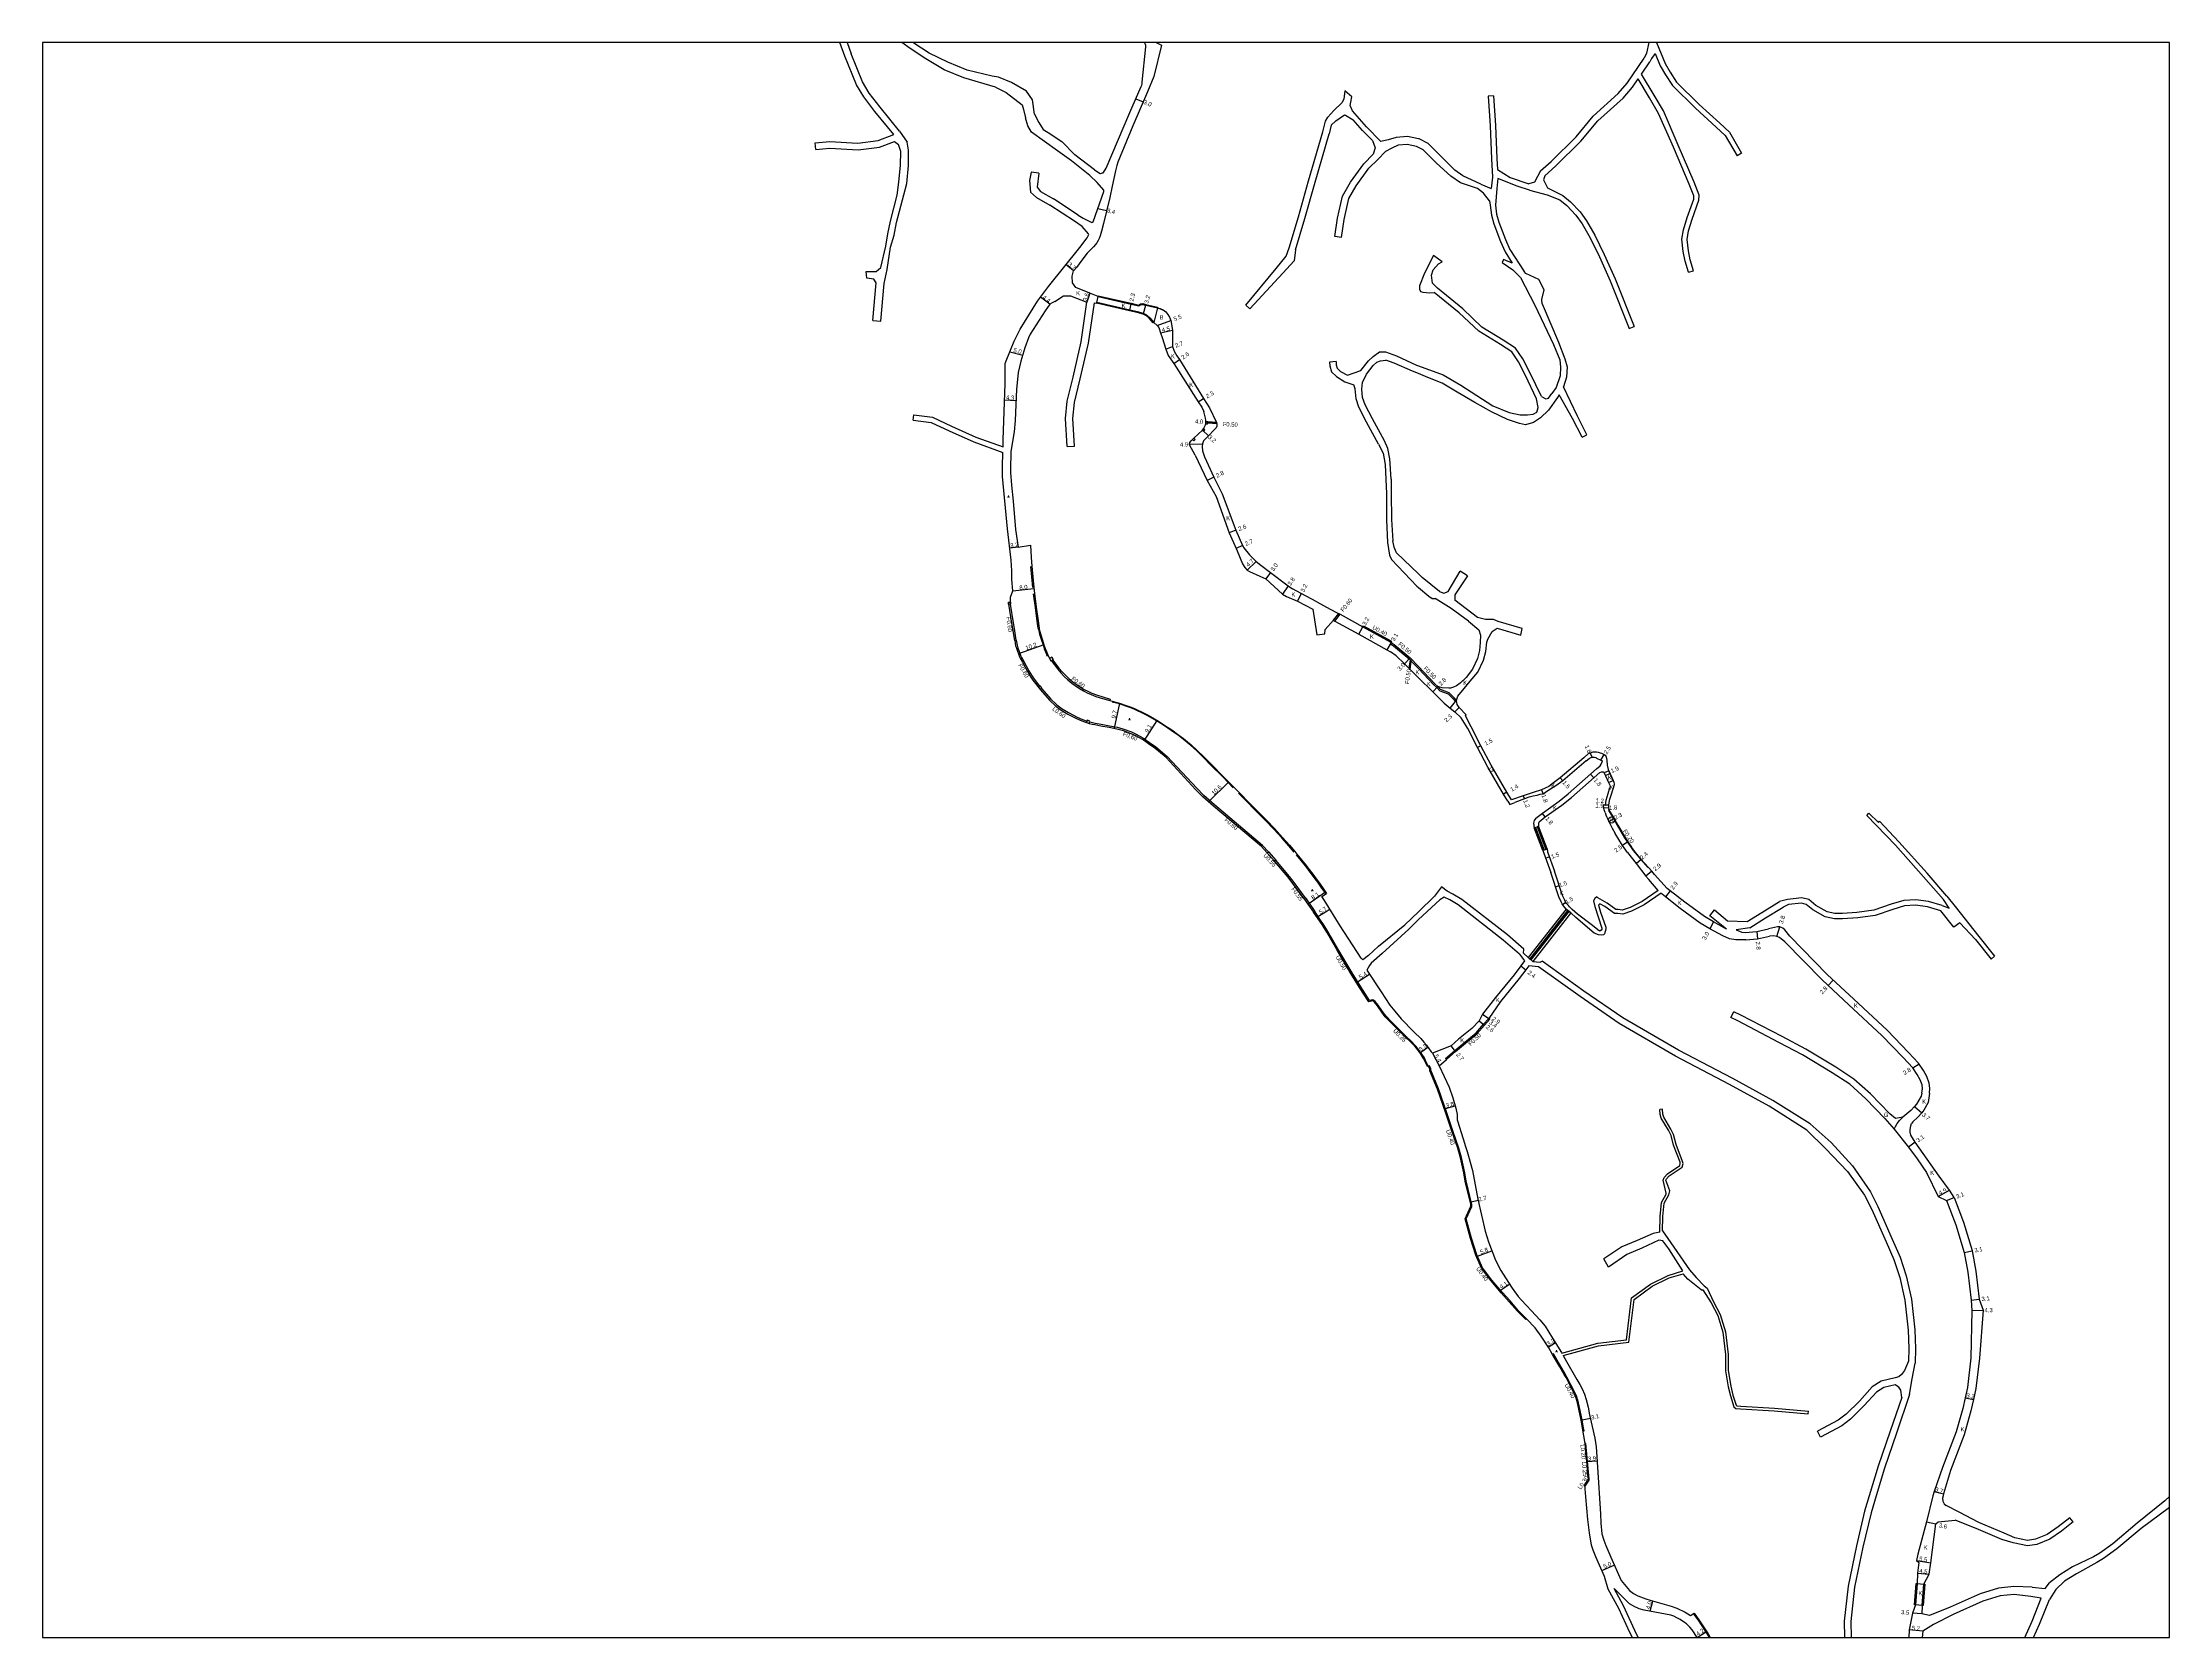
# Model space of a CAD drawing. Header units: metres. Extents: x -8000 to -4000, y -96000 to -93000.
# Drawn here: x -7200 to -6400, y -93600 to -93000 of the extents above; entities that cross this region are included whole.
import ezdxf

# ---------------------------------------------------------------- set-up
doc = ezdxf.new("R2010")
doc.units = ezdxf.units.M
doc.header["$LTSCALE"] = 2.5
for name, color, linetype in [('側溝・桝', 7, 'Continuous'), ('図郭', 7, 'Continuous'), ('幅員', 7, 'Continuous'), ('歩道・分離帯・安全施設', 7, 'Continuous'), ('舗装', 7, 'Continuous'), ('道路', 7, 'Continuous')]:
    doc.layers.add(name, color=color, linetype=linetype)
doc.styles.get("Standard").update_dxf_attribs({"font": ''})
doc.styles.add('YOKO_DECO', font='txt.shx', dxfattribs={"bigfont": 'extfont.shx'})
doc.styles.get('Standard').set_extended_font_data('@MS PGothic')

msp = doc.modelspace()

# ---------------------------------------------------------------- linework, layer by layer
at = {"layer": '側溝・桝'}
for points in [[(-6762.47, -93143.39), (-6761.77, -93143.42), (-6761.76, -93143.22), (-6761.74, -93142.72), (-6762.44, -93142.69)], [(-6767.48, -93149.35), (-6766.98, -93149.84), (-6766.49, -93149.34), (-6766.99, -93148.85)], [(-6763.76, -93145.79), (-6763.24, -93146.26), (-6762.77, -93145.74), (-6763.29, -93145.27)], [(-6836.71, -93210.58), (-6835.98, -93210.52), (-6835.92, -93211.27), (-6836.65, -93211.34)], [(-6820.75, -93232.57), (-6819.85, -93232.09), (-6820.33, -93231.19), (-6821.23, -93231.67)], [(-6825.42, -93242.48), (-6824.77, -93243.31), (-6824.14, -93242.81), (-6824.79, -93241.98)], [(-6807.3, -93255.85), (-6806.29, -93256.13), (-6806.05, -93255.25), (-6807.06, -93254.97)]]:
    msp.add_lwpolyline(points, close=True, dxfattribs=at)
for points in [[(-6758.26, -93143.4), (-6761.76, -93143.22)], [(-6758.44, -93142.89), (-6761.74, -93142.72)], [(-6833.73, -93224.78), (-6834.46, -93220.41), (-6834.85, -93218.3), (-6835.92, -93211.27)], [(-6714.47, -93217.32), (-6712.44, -93214.79)], [(-6713.94, -93217.62), (-6711.9, -93215.09)], [(-6703.39, -93219.79), (-6703.2, -93219.44), (-6692.92, -93225.13), (-6692.5, -93225.41)], [(-6833.73, -93224.78), (-6833.39, -93226.73), (-6833.13, -93227.67), (-6831.99, -93230.86), (-6831.79, -93231.31), (-6830.93, -93232.85), (-6828.97, -93236.3), (-6827.74, -93238.42), (-6827.05, -93239.46), (-6824.95, -93242.11)], [(-6692.73, -93225.74), (-6692.98, -93226.17)], [(-6692.98, -93226.17), (-6691.92, -93226.9), (-6686, -93231.87), (-6685.6, -93232.28), (-6685.16, -93232.73), (-6682.5, -93235.49), (-6676.64, -93241.58), (-6675.56, -93242.62)], [(-6692.73, -93225.74), (-6692.5, -93225.41)], [(-6820.62, -93232.5), (-6818.17, -93235.77), (-6816.95, -93237.13), (-6815.57, -93238.57), (-6814.36, -93239.74), (-6812.85, -93240.98), (-6811.59, -93241.9), (-6809.92, -93243.02), (-6808.48, -93243.87), (-6807.05, -93244.6), (-6805.6, -93245.26), (-6803.8, -93245.97), (-6801.32, -93246.77), (-6798.61, -93247.54)], [(-6685.6, -93232.28), (-6686.05, -93235.4)], [(-6685.61, -93235.86), (-6685.16, -93232.73)], [(-6824.3, -93242.93), (-6824.14, -93243.15), (-6820.77, -93246.96), (-6818.44, -93249.15), (-6816.5, -93250.61), (-6814.11, -93252.08), (-6810.87, -93253.77), (-6808.87, -93254.63), (-6807.14, -93255.27)], [(-6675.56, -93242.62), (-6674.44, -93243.83), (-6671.27, -93245.04), (-6669.66, -93246.69)], [(-6668.96, -93246.69), (-6670.98, -93244.61), (-6674.16, -93243.41), (-6675.21, -93242.27)], [(-6669.66, -93246.68), (-6668.48, -93247.89)], [(-6668.15, -93247.51), (-6668.96, -93246.68)], [(-6668.48, -93247.89), (-6668.15, -93247.51)], [(-6806.13, -93255.55), (-6805.11, -93255.79), (-6804.09, -93256.01), (-6801.84, -93256.43), (-6798.7, -93256.99), (-6795.83, -93257.59), (-6793.73, -93258.13), (-6793.33, -93258.26), (-6790.41, -93259.36), (-6788.68, -93260.14), (-6786.09, -93261.61), (-6783.61, -93263.29), (-6781.3, -93264.99), (-6776.96, -93268.55), (-6765.86, -93280.53)], [(-6738.92, -93304.48), (-6741.1, -93302.07), (-6759.18, -93286.71), (-6763.21, -93283.27), (-6765.86, -93280.53)], [(-6610.85, -93288.47), (-6611.05, -93288.52), (-6610.82, -93289.23)], [(-6610.8, -93289.26), (-6609.04, -93292.02), (-6607.69, -93294.48), (-6604.94, -93299.17)], [(-6604.94, -93299.17), (-6602.49, -93302.85)], [(-6602.49, -93302.85), (-6601.66, -93303.96), (-6600.94, -93304.88), (-6598.88, -93307.37), (-6596.24, -93310.31)], [(-6739.34, -93304.86), (-6738.92, -93304.48), (-6736.14, -93307.54), (-6736.58, -93307.92)], [(-6725.09, -93321.61), (-6729.22, -93316.02), (-6730.98, -93313.67), (-6736.14, -93307.54)], [(-6596.09, -93310.17), (-6596.24, -93310.31)], [(-6725.09, -93321.61), (-6723.61, -93323.78), (-6721.47, -93326.9)], [(-6719.02, -93330.48), (-6721.47, -93326.9)], [(-6641.78, -93480.11), (-6644.92, -93476.96), (-6648.04, -93473.41), (-6651.01, -93470.08), (-6654.83, -93465.57), (-6658.35, -93460.89), (-6660.54, -93456.08), (-6662.5, -93449.74), (-6664.47, -93442.5), (-6662.42, -93437.91), (-6662.38, -93437.08), (-6664.49, -93428.25), (-6665.06, -93425.18), (-6666.3, -93419.42), (-6667.34, -93415.87), (-6669.52, -93409.36), (-6671.8, -93402.66), (-6674.88, -93393.59), (-6677.81, -93386.63), (-6677.81, -93385.98), (-6678.37, -93384.97), (-6678.71, -93385.15), (-6679.79, -93382.99), (-6680.23, -93382), (-6681.46, -93380.16), (-6682.78, -93378.27), (-6683.54, -93377.37), (-6685.19, -93375.67), (-6687.13, -93373.98), (-6689.01, -93372.06), (-6692.53, -93368.49), (-6694.68, -93366.3), (-6695.94, -93364.54), (-6697.59, -93362.15), (-6698.81, -93360.74), (-6699.36, -93360.21), (-6699.66, -93360.12), (-6700.86, -93360.43), (-6704.2, -93355.27), (-6707.44, -93349.98), (-6712.74, -93340.93), (-6716.53, -93334.39), (-6718.31, -93331.5), (-6719.02, -93330.48), (-6719.43, -93330.77)], [(-6671.96, -93382.61), (-6672.3, -93382.24), (-6668.82, -93379.14), (-6665.05, -93376.03), (-6660.81, -93372.5), (-6657.95, -93369.28), (-6656.13, -93367.27), (-6656, -93367.17)], [(-6620.57, -93522.32), (-6620.18, -93522.26), (-6620.39, -93521.17), (-6620.88, -93518.14), (-6621.63, -93514.64), (-6622.28, -93511.69), (-6622.63, -93510.32), (-6622.75, -93509.9), (-6622.93, -93509.39), (-6623.85, -93507.38), (-6625.13, -93504.97), (-6626.61, -93502.08), (-6627.28, -93500.88), (-6628.98, -93498.05), (-6631.7, -93493.34), (-6632.04, -93493.53)], [(-6619.82, -93543.02), (-6618.3, -93540.78), (-6618.31, -93540.42), (-6619.53, -93526.98), (-6619.73, -93526.99)]]:
    msp.add_lwpolyline(points, dxfattribs=at)
msp.add_circle((-6609.87, -93292.49), 1.15, dxfattribs=at)
at = {"layer": '図郭'}
msp.add_lwpolyline([(-7200, -93600), (-6400, -93600), (-6400, -93000), (-7200, -93000)], close=True, dxfattribs=at)
at = {"layer": '幅員'}
for points in [[(-6788.78, -93021.16), (-6786.05, -93022.33)], [(-6803.03, -93062.43), (-6799.76, -93063.21)], [(-6812.19, -93085.84), (-6815.06, -93083.55)], [(-6821.17, -93098.47), (-6824.68, -93095.84)], [(-6806.09, -93094.26), (-6807.21, -93097.68)], [(-6791.06, -93100.64), (-6790.55, -93098.4)], [(-6785.92, -93101.94), (-6785.08, -93098.86)], [(-6780.74, -93106.49), (-6775.61, -93104.51)], [(-6779.44, -93109.23), (-6775.05, -93108.22)], [(-6836.17, -93116.32), (-6831.31, -93117.63)], [(-6777.5, -93115.32), (-6774.96, -93114.41)], [(-6774.52, -93120.72), (-6772.38, -93119.25)], [(-6838.17, -93134.43), (-6833.83, -93134.65)], [(-6765.31, -93135.13), (-6763.35, -93133.92)], [(-6762.44, -93142.69), (-6758.44, -93142.89)], [(-6768.65, -93151.09), (-6763.75, -93150.97)], [(-6763.76, -93145.79), (-6761.39, -93147.95)], [(-6759.44, -93163.49), (-6761.96, -93164.72)], [(-6751.19, -93183.47), (-6753.62, -93184.41)], [(-6832.99, -93189.8), (-6836.21, -93190.18)], [(-6748.61, -93189.16), (-6751.05, -93190.31)], [(-6743.47, -93195.26), (-6746.92, -93198.45)], [(-6738.12, -93199.34), (-6739.87, -93201.77)], [(-6835.08, -93206.32), (-6827.12, -93205.39)], [(-6731.45, -93204.41), (-6733.57, -93207.56)], [(-6726.58, -93207.3), (-6728.01, -93210.16)], [(-6704.89, -93222.62), (-6703.39, -93219.79)], [(-6692.73, -93225.74), (-6694.32, -93228.4)], [(-6687.71, -93233.68), (-6685.65, -93231.5)], [(-6677.13, -93244.31), (-6675.21, -93242.27)], [(-6785.62, -93262.65), (-6780.77, -93254.99)], [(-6668.84, -93251.78), (-6667.19, -93250.19)], [(-6658.98, -93264.55), (-6660.31, -93265.24)], [(-6617.14, -93268.86), (-6617.87, -93267.22)], [(-6613.86, -93270.01), (-6612.6, -93267.85)], [(-6761.45, -93285.59), (-6753.85, -93278.18)], [(-6629.14, -93276.59), (-6628.19, -93277.75)], [(-6649.22, -93282.01), (-6650.43, -93282.72)], [(-6643.09, -93283.4), (-6642.64, -93284.51)], [(-6636.19, -93281.07), (-6635.56, -93282.76)], [(-6610.97, -93286.93), (-6612.87, -93286.83)], [(-6610.96, -93287.9), (-6612.75, -93287.99)], [(-6610.97, -93286.93), (-6612.17, -93286.87)], [(-6610.87, -93293.05), (-6608.87, -93291.92)], [(-6603.71, -93300.66), (-6605.74, -93302.12)], [(-6600.55, -93308.81), (-6598.77, -93307.2)], [(-6594.68, -93311.74), (-6596.94, -93313.55)], [(-6724.06, -93324.1), (-6717.44, -93319.48)], [(-6630.92, -93317.59), (-6629.5, -93317.11)], [(-6587.83, -93319.08), (-6589.6, -93321.38)], [(-6720.66, -93329), (-6715.83, -93325.99)], [(-6628.31, -93324.21), (-6627.05, -93323.41)], [(-6571.47, -93330.79), (-6572.94, -93333.4)], [(-6555.14, -93334.41), (-6554.9, -93337.2)], [(-6547.71, -93336.3), (-6546.59, -93332.67)], [(-6705.36, -93353.38), (-6700.88, -93350.45)], [(-6643.98, -93347.36), (-6642.08, -93348.83)], [(-6658.36, -93365.48), (-6655.59, -93367.46)], [(-6658.36, -93365.48), (-6656, -93367.17)], [(-6659.63, -93368.02), (-6657.58, -93369.62)], [(-6681.65, -93379.89), (-6678.95, -93377.93)], [(-6677.19, -93380.24), (-6674.66, -93385.01)], [(-6668.5, -93379.52), (-6670.23, -93377.45)], [(-6672.34, -93401.06), (-6668.67, -93400.04)], [(-6495.92, -93400.25), (-6493.12, -93402.66)], [(-6495.65, -93413.73), (-6498.15, -93415.56)], [(-6486.97, -93434.17), (-6482.69, -93431.79)], [(-6662.61, -93436.1), (-6660.02, -93435.52)], [(-6483.88, -93435.64), (-6480.99, -93434.52)], [(-6660.3, -93456.62), (-6654.91, -93454.52)], [(-6477.24, -93455.14), (-6474.2, -93454.56)], [(-6651.61, -93469.38), (-6648.2, -93467.14)], [(-6474.62, -93473.14), (-6471.54, -93472.78)], [(-6474.38, -93476.97), (-6470.08, -93476.89)], [(-6633.68, -93490.74), (-6630.95, -93489.06)], [(-6476.82, -93509.84), (-6473.69, -93510.49)], [(-6620.88, -93518.14), (-6617.81, -93517.46)], [(-6619.14, -93533.82), (-6615.25, -93533.58)], [(-6488.56, -93545.04), (-6484.97, -93545.97)], [(-6491.39, -93556.46), (-6487.87, -93557.24)], [(-6613.45, -93574.8), (-6608.84, -93572.74)], [(-6495.2, -93571.06), (-6489.77, -93571.89)], [(-6494.8, -93575.75), (-6490.32, -93576.16)], [(-6595.36, -93590.16), (-6594.28, -93586.29)], [(-6493.11, -93591.14), (-6496.6, -93590.8)], [(-6577.68, -93600), (-6574.17, -93597.7)], [(-6492.76, -93597.63), (-6497.94, -93597.17)]]:
    msp.add_lwpolyline(points, dxfattribs=at)
at = {"layer": '幅員', "flags": 128}
for points in [[(-6823.35, -93226.52), (-6832.95, -93229.95)], [(-6794.9, -93248.53), (-6796.9, -93257.98)], [(-6616.52, -93276.56), (-6617.71, -93275.21)], [(-6612.18, -93275.69), (-6610.44, -93274.93)], [(-6634.78, -93291.28), (-6635.93, -93289.89)], [(-6634.66, -93306.84), (-6633.25, -93306.33)], [(-6528.36, -93354.77), (-6526.45, -93352.72)], [(-6496.56, -93385.72), (-6494.2, -93384.21)]]:
    msp.add_lwpolyline(points, dxfattribs=at)
at = {"layer": '歩道・分離帯・安全施設'}
for points in [[(-6778.59, -93100.62), (-6779.72, -93100.22), (-6780.74, -93100)], [(-6827.52, -93205.01), (-6827.88, -93201.06), (-6828.29, -93197.08)], [(-6825.43, -93220.73), (-6825.49, -93220.42), (-6825.64, -93219.48), (-6825.87, -93217.65), (-6826.56, -93212.49), (-6827.24, -93207.35)], [(-6825.43, -93220.73), (-6824.98, -93222.51), (-6824.25, -93224.88), (-6823.68, -93226.63), (-6823.2, -93228.12), (-6822.77, -93229.23), (-6822.31, -93230.28)], [(-6821.98, -93231.01), (-6822.31, -93230.28)], [(-6752.15, -93280.35), (-6755.99, -93276.4), (-6760.52, -93271.83), (-6763.51, -93268.81), (-6765.89, -93266.49), (-6768.12, -93264.45), (-6769.52, -93263.26), (-6770.99, -93262.08), (-6772.72, -93260.74), (-6775.43, -93258.81), (-6777.96, -93257.11), (-6780.37, -93255.58), (-6782.5, -93254.33), (-6784.48, -93253.2), (-6785.82, -93252.48), (-6789.12, -93250.91), (-6790.62, -93250.31), (-6792.5, -93249.62), (-6794.98, -93248.81), (-6797.73, -93248.09)], [(-6729.25, -93304.52), (-6731.23, -93302.16), (-6733.81, -93299.23), (-6736.87, -93295.89), (-6739.84, -93292.79), (-6742, -93290.6), (-6744.72, -93287.84), (-6746.29, -93286.23), (-6749.93, -93282.62), (-6750.17, -93282.38)], [(-6717.24, -93320.27), (-6718.76, -93318.09), (-6720.33, -93315.86), (-6721.29, -93314.56), (-6722.42, -93313.06), (-6723.81, -93311.25), (-6724.98, -93309.77), (-6726.65, -93307.7), (-6728.39, -93305.55)], [(-6572.95, -93600), (-6573.71, -93598.78), (-6576.95, -93593.85), (-6578.97, -93590.96)]]:
    msp.add_lwpolyline(points, dxfattribs=at)
at = {"layer": '舗装'}
for points in [[(-6777.5, -93115.32), (-6774.96, -93114.41)], [(-6670.59, -93250.35), (-6668.48, -93247.89), (-6668.15, -93247.51)], [(-6636.19, -93281.07), (-6635.56, -93282.76)], [(-6503.56, -93408.81), (-6503.09, -93407.76), (-6502.44, -93406.68), (-6501.48, -93405.54), (-6500.25, -93404.26)]]:
    msp.add_lwpolyline(points, dxfattribs=at)
at = {"layer": '道路'}
for points in [[(-6898.21, -93005.15), (-6900.1, -93000)], [(-6897.3, -93000), (-6895.9, -93004.21)], [(-6841.6, -93016.85), (-6853.42, -93013.26), (-6860.83, -93010.21), (-6867.8, -93006.1), (-6873.72, -93002.26), (-6876.84, -93000)], [(-6842.8, -93012.62), (-6852.27, -93010.36), (-6859.44, -93007.37), (-6866.49, -93003.98), (-6872.31, -93000.2), (-6872.58, -93000)], [(-6781.11, -93000), (-6779.08, -93001.03), (-6781.98, -93012.77), (-6784.45, -93018.57), (-6789.9, -93031.35), (-6795.53, -93045.05), (-6795.88, -93046.2), (-6796.4, -93048.28), (-6797.09, -93051.15), (-6797.68, -93054.06), (-6798.61, -93058.32), (-6800.91, -93068.04), (-6801.63, -93070.95), (-6802.21, -93072.72), (-6802.58, -93073.76), (-6802.92, -93074.51), (-6803.44, -93075.34), (-6803.95, -93076.01), (-6804.64, -93076.83), (-6807.13, -93079.24), (-6809.83, -93082.86), (-6811.02, -93084.46), (-6812.19, -93085.84)], [(-6804.31, -93047.95), (-6802.24, -93049.32), (-6802.03, -93049.33), (-6801.26, -93049.07), (-6801.09, -93048.96), (-6800.98, -93048.84), (-6799.96, -93047.25), (-6791.02, -93026.35), (-6786.78, -93016.54), (-6786.57, -93015.99), (-6786.45, -93015.58), (-6786.35, -93014.96), (-6784.99, -93001.59), (-6785.03, -93001.12), (-6785.12, -93000.8), (-6785.23, -93000.53), (-6785.41, -93000.21), (-6785.68, -93000)], [(-6595.83, -93000), (-6596.64, -93004.04), (-6597.54, -93005.84)], [(-6592.93, -93000), (-6589.74, -93007.93), (-6587.85, -93011.2)], [(-6879.83, -93034.64), (-6886.96, -93025.9), (-6891.1, -93020.39), (-6893.83, -93015.93), (-6898.21, -93005.15)], [(-6877.63, -93033.37), (-6884.99, -93024.36), (-6889.03, -93018.99), (-6891.6, -93014.8), (-6895.9, -93004.21)], [(-6636.56, -93048.24), (-6632.6, -93044.74), (-6623.2, -93035.47), (-6616.78, -93027.69), (-6607.3, -93019.17), (-6603.99, -93015.29), (-6597.54, -93005.84)], [(-6598.61, -93011.84), (-6595.48, -93007.25)], [(-6593.43, -93004.1), (-6594.78, -93006), (-6595.48, -93007.25)], [(-6593.43, -93004.1), (-6591.55, -93008.81), (-6589.58, -93012.2)], [(-6826.93, -93026.99), (-6827.68, -93021.59), (-6829.89, -93018.27), (-6835.5, -93015.05), (-6840.38, -93013.02), (-6842.8, -93012.62)], [(-6634.9, -93050.12), (-6630.89, -93046.57), (-6621.36, -93037.16), (-6614.97, -93029.42), (-6605.51, -93020.92), (-6602, -93016.8), (-6599.86, -93013.66)], [(-6580.9, -93086.43), (-6582.22, -93082.26), (-6582.92, -93078.67), (-6583.44, -93073.99), (-6582.83, -93070.41), (-6581.36, -93065.76), (-6578.96, -93058.95), (-6578.89, -93057.7), (-6580.61, -93053.3), (-6586.6, -93039.4), (-6592.15, -93026.64), (-6595.62, -93020.85), (-6599.86, -93013.66)], [(-6578.99, -93085.83), (-6580.28, -93081.77), (-6580.94, -93078.37), (-6581.42, -93074.05), (-6580.88, -93070.88), (-6579.47, -93066.39), (-6576.98, -93059.35), (-6576.87, -93057.38), (-6578.76, -93052.54), (-6584.79, -93038.56), (-6590.37, -93025.73), (-6593.88, -93019.86), (-6598.61, -93011.84)], [(-6589.58, -93012.2), (-6586.93, -93016.22), (-6578.21, -93024.73), (-6570.5, -93031.82), (-6567.07, -93034.93), (-6562.66, -93042.66)], [(-6587.85, -93011.2), (-6585.38, -93014.94), (-6576.84, -93023.28), (-6569.12, -93030.37), (-6565.49, -93033.66), (-6560.92, -93041.67)], [(-6841.6, -93016.85), (-6837.59, -93018.76), (-6831.55, -93023.47), (-6831.07, -93025.21), (-6830.3, -93028.39)], [(-6710.13, -93018.11), (-6710.52, -93021.27), (-6711.34, -93022.63), (-6714.35, -93025.51)], [(-6707.48, -93020.48), (-6710.13, -93018.11)], [(-6707.34, -93025.65), (-6708.12, -93023.71), (-6707.93, -93022.41), (-6707.48, -93020.48)], [(-6654.22, -93020.02), (-6656.21, -93020.14)], [(-6656.21, -93020.14), (-6655.52, -93031.32), (-6655.02, -93043.73)], [(-6654.22, -93020.02), (-6653.52, -93031.21), (-6653.02, -93043.65)], [(-6812.96, -93044.51), (-6818.26, -93040.79), (-6827.99, -93033.68), (-6829.4, -93031.37), (-6830.3, -93028.39)], [(-6826.93, -93026.99), (-6825.29, -93030.11), (-6823.58, -93032.67), (-6821.79, -93033.87), (-6816.55, -93037.27), (-6811.76, -93042.22)], [(-6718.45, -93033.62), (-6717.43, -93029.58), (-6716.55, -93028.1), (-6714.35, -93025.51)], [(-6713.58, -93029.43), (-6715.33, -93031.03), (-6716.05, -93034.31)], [(-6713.58, -93029.43), (-6710.33, -93027.23), (-6709.9, -93027.36), (-6707, -93029.08)], [(-6696.59, -93037.17), (-6702.06, -93031.72), (-6707.34, -93025.65)], [(-6699.76, -93036.83), (-6703.53, -93033.08), (-6707, -93029.08)], [(-6909.43, -93037.77), (-6903.87, -93037.18), (-6893.36, -93037.84), (-6885.75, -93036.87), (-6879.83, -93034.64)], [(-6909.16, -93040.25), (-6909.43, -93037.77)], [(-6909.16, -93040.25), (-6903.82, -93039.69), (-6893.28, -93040.35), (-6885.14, -93039.32), (-6879.53, -93037.2)], [(-6884.73, -93084.62), (-6882.78, -93076.57), (-6882.05, -93071.99), (-6881.01, -93067.22), (-6878.49, -93057.38), (-6877.88, -93052.47), (-6877.28, -93046.09), (-6877.23, -93040.96), (-6878.01, -93038.34)], [(-6882.33, -93085.34), (-6881, -93077.01), (-6879.72, -93072.43), (-6878.74, -93067.69), (-6876.07, -93057.28), (-6874.91, -93053.01), (-6874.29, -93046.25), (-6874.23, -93040.54), (-6874.82, -93037.5)], [(-6879.53, -93037.2), (-6878.01, -93038.34)], [(-6877.63, -93033.37), (-6874.82, -93037.5)], [(-6731.11, -93077.29), (-6727.65, -93065.51), (-6723.78, -93052.06), (-6718.45, -93033.62)], [(-6728.71, -93077.99), (-6725.24, -93066.18), (-6721.32, -93052.56), (-6716.05, -93034.31)], [(-6699.76, -93036.83), (-6698.79, -93039.63), (-6699.5, -93042.05)], [(-6658.97, -93053.23), (-6665.81, -93050.2), (-6668.8, -93048), (-6673.58, -93043.25), (-6678.87, -93037.97), (-6682.25, -93036.23), (-6682.5, -93036.18), (-6686.58, -93035.34), (-6690.91, -93035.67), (-6693.91, -93036.64), (-6696.59, -93037.17)], [(-6660.22, -93054.94), (-6666.69, -93052.75), (-6670.3, -93050.26), (-6675.65, -93045.43), (-6680.66, -93040.42), (-6682.5, -93039.47), (-6683.26, -93039.08), (-6686.77, -93038.37), (-6690.13, -93038.62), (-6692.47, -93039.73), (-6694.87, -93040.96)], [(-6806.02, -93050.02), (-6812.96, -93044.51)], [(-6804.31, -93047.95), (-6811.76, -93042.22)], [(-6713.95, -93072.94), (-6712.87, -93066.11), (-6711.02, -93057.74), (-6708.05, -93052.54), (-6703.05, -93045.58), (-6699.5, -93042.05)], [(-6711.48, -93073.32), (-6710.42, -93066.57), (-6708.66, -93058.65), (-6705.94, -93053.9), (-6701.16, -93047.24), (-6697.78, -93043.99)], [(-6697.78, -93043.99), (-6694.87, -93040.96)], [(-6655.02, -93043.73), (-6654.68, -93050.65), (-6655.07, -93054.92)], [(-6653.02, -93043.65), (-6652.72, -93047.82)], [(-6652.72, -93047.82), (-6648.03, -93050.78), (-6640.96, -93053.19)], [(-6560.92, -93041.67), (-6562.66, -93042.66)], [(-6828.14, -93048.82), (-6828.79, -93051.86), (-6828.4, -93056.27), (-6826.19, -93058.27), (-6821.13, -93061.18)], [(-6825.23, -93049.16), (-6828.14, -93048.82)], [(-6825.23, -93049.16), (-6825.84, -93054.37), (-6824.68, -93056.06), (-6819.74, -93058.84)], [(-6808.6, -93066.12), (-6805.34, -93067.72), (-6804.79, -93067.46), (-6800.79, -93056.03), (-6800.78, -93055.67), (-6800.85, -93055.54), (-6803.31, -93052.64), (-6806.02, -93050.02)], [(-6655.78, -93059.52), (-6657.98, -93056.71), (-6660.22, -93054.94)], [(-6658.97, -93053.23), (-6655.07, -93054.92)], [(-6652.96, -93054.94), (-6653.48, -93061.14), (-6653.06, -93064.51), (-6652.24, -93067.53), (-6649.75, -93074.11), (-6648.09, -93077.83), (-6642.77, -93086.14)], [(-6652.62, -93051.09), (-6652.96, -93054.94)], [(-6640.75, -93055.58), (-6645.34, -93054), (-6652.62, -93051.09)], [(-6636.56, -93048.24), (-6638.85, -93052.52), (-6640.96, -93053.19)], [(-6640.75, -93055.58), (-6634.01, -93057.24)], [(-6634.9, -93050.12), (-6635.43, -93051.59), (-6633.98, -93054.68)], [(-6633.98, -93054.68), (-6628.22, -93057.49), (-6625.24, -93059.9), (-6621.68, -93063.72), (-6619.26, -93067.11), (-6616.1, -93072.53), (-6612.61, -93079.77), (-6608.47, -93088.88), (-6601.36, -93106.82)], [(-6811.88, -93067.23), (-6821.13, -93061.18)], [(-6810.49, -93064.89), (-6819.74, -93058.84)], [(-6655.78, -93059.52), (-6655.49, -93061.22), (-6655.03, -93064.9), (-6654.15, -93068.15), (-6651.6, -93074.88), (-6649.85, -93078.78), (-6647.25, -93082.97)], [(-6634.01, -93057.24), (-6629.26, -93059.23), (-6626.61, -93061.36), (-6623.23, -93064.99), (-6620.94, -93068.2), (-6617.87, -93073.47), (-6614.42, -93080.62), (-6610.31, -93089.66), (-6603.22, -93107.56)], [(-6832.25, -93107.89), (-6825.75, -93097.26), (-6821.6, -93091.74), (-6809.88, -93077.07), (-6807.1, -93073.52), (-6806.52, -93072.45), (-6806.5, -93072.2), (-6806.59, -93071.98), (-6808.98, -93069.16)], [(-6808.98, -93069.16), (-6811.88, -93067.23)], [(-6810.49, -93064.89), (-6808.6, -93066.12)], [(-6735.98, -93084.99), (-6732.21, -93080.32), (-6731.11, -93077.29)], [(-6728.71, -93077.99), (-6729.25, -93082.08), (-6733.52, -93086.76)], [(-6711.48, -93073.32), (-6713.95, -93072.94)], [(-6890.22, -93086.13), (-6886.46, -93086.17), (-6884.73, -93084.62)], [(-6890.02, -93088.65), (-6890.22, -93086.13)], [(-6883.42, -93090.65), (-6882.33, -93085.34)], [(-6802.98, -93095.55), (-6806.09, -93094.26), (-6811.39, -93092.12), (-6812.55, -93090.43), (-6812.69, -93087.95), (-6812.19, -93085.84)], [(-6747.4, -93098.8), (-6735.98, -93084.99)], [(-6745.94, -93100.16), (-6733.52, -93086.76)], [(-6676.79, -93080.07), (-6680.15, -93086.76), (-6682.13, -93091.49), (-6682.14, -93092.81), (-6681.68, -93093.68), (-6680.81, -93093.86), (-6678.27, -93094.21), (-6676.59, -93093.98)], [(-6675.33, -93092.43), (-6677.22, -93090.58), (-6677.56, -93087.57), (-6676.92, -93085.55), (-6674.95, -93083.19), (-6673.62, -93082.5)], [(-6673.62, -93082.5), (-6676.79, -93080.07)], [(-6650.55, -93081.68), (-6650.94, -93082.79)], [(-6650.94, -93082.79), (-6647.03, -93085.46), (-6644.08, -93088.4)], [(-6647.25, -93082.97), (-6650.55, -93081.68)], [(-6635.97, -93098.34), (-6636.05, -93096.61), (-6635.19, -93093.01), (-6637.25, -93089.17), (-6642.11, -93086.93), (-6642.77, -93086.14)], [(-6580.9, -93086.43), (-6578.99, -93085.83)], [(-6886.41, -93090.38), (-6887.31, -93089.06), (-6890.02, -93088.65)], [(-6887.73, -93104.57), (-6886.41, -93090.38)], [(-6884.74, -93104.85), (-6883.42, -93090.65)], [(-6819.26, -93097.44), (-6815.95, -93095.24), (-6813.41, -93095.26), (-6807.21, -93097.68)], [(-6802.98, -93095.55), (-6790.55, -93098.4), (-6787.69, -93099.06), (-6786.88, -93098.57), (-6786.23, -93098.51), (-6785.08, -93098.86), (-6782.85, -93099.36), (-6780.69, -93099.85)], [(-6638.04, -93134.01), (-6642.21, -93125.25), (-6644.89, -93120.07), (-6647.41, -93116.39), (-6651.65, -93113.6), (-6659.81, -93108.63), (-6667.15, -93101.65), (-6676.59, -93093.98)], [(-6636.23, -93133.15), (-6640.42, -93124.36), (-6643.17, -93119.04), (-6645.98, -93114.93), (-6650.59, -93111.91), (-6658.59, -93107.04), (-6665.83, -93100.14), (-6675.33, -93092.43)], [(-6644.08, -93088.4), (-6638.68, -93098.78)], [(-6819.26, -93097.44), (-6820.23, -93097.89), (-6821.17, -93098.47), (-6822.86, -93100.91), (-6828.49, -93109.65)], [(-6814.66, -93151.97), (-6815.25, -93141.39), (-6814.65, -93134.96), (-6812.41, -93125.86), (-6809.32, -93112.56), (-6807.21, -93097.68)], [(-6811.86, -93151.81), (-6812.44, -93141.44), (-6811.89, -93135.43), (-6809.69, -93126.51), (-6806.57, -93113.08), (-6804.32, -93097.95)], [(-6804.32, -93097.95), (-6803.56, -93098.1), (-6803.49, -93097.79)], [(-6803.49, -93097.79), (-6791.06, -93100.64), (-6788.2, -93101.3), (-6785.92, -93101.94), (-6784.64, -93102.59), (-6783.52, -93103.53), (-6782.06, -93105.26)], [(-6780.69, -93099.85), (-6779.67, -93100.08), (-6778.5, -93100.5), (-6777.47, -93101.34), (-6776.71, -93102.29), (-6776.15, -93103.28), (-6775.61, -93104.51), (-6775.05, -93108.22), (-6774.96, -93114.41), (-6774.3, -93116.15)], [(-6745.94, -93100.16), (-6747.4, -93098.8)], [(-6638.68, -93098.78), (-6631.65, -93113.6)], [(-6635.97, -93098.34), (-6629.74, -93112.68)], [(-6887.73, -93104.57), (-6884.74, -93104.85)], [(-6837.96, -93128.41), (-6837.94, -93120.72), (-6837.59, -93119.77), (-6834.53, -93112.31), (-6832.25, -93107.89)], [(-6828.49, -93109.65), (-6829.2, -93111.11), (-6830.48, -93114.88), (-6831.98, -93119.85), (-6833.09, -93124.15), (-6833.44, -93128.03)], [(-6782.06, -93105.26), (-6780.74, -93106.49), (-6780.14, -93107.14), (-6779.44, -93109.23), (-6778.93, -93111.02), (-6777.5, -93115.32), (-6776.58, -93117.72)], [(-6603.22, -93107.56), (-6601.36, -93106.82)], [(-6776.58, -93117.72), (-6774.52, -93120.72), (-6765.31, -93135.13), (-6764.01, -93137.16), (-6763.21, -93138.79)], [(-6774.3, -93116.15), (-6773.37, -93117.81), (-6772.38, -93119.25), (-6763.35, -93133.92), (-6761.08, -93137.48)], [(-6704.17, -93123.44), (-6701.31, -93119.76), (-6699.5, -93118.11), (-6697.09, -93116.39), (-6694.84, -93116.34)], [(-6695.29, -93149.83), (-6699.82, -93141.62), (-6702.57, -93136.24), (-6703.49, -93133.52), (-6703.83, -93130.34), (-6703.47, -93127.92), (-6702.02, -93124.75), (-6699.47, -93121.46), (-6698.14, -93120.25), (-6696.76, -93119.68), (-6694.73, -93119.51)], [(-6694.84, -93116.34), (-6690.69, -93117.85), (-6683.2, -93121.34), (-6682.51, -93121.59), (-6673.12, -93125.01), (-6666.56, -93128.84)], [(-6667.95, -93131.49), (-6673.59, -93128.18), (-6678.95, -93126.03), (-6682.5, -93124.54), (-6684.77, -93123.59), (-6691.62, -93120.56), (-6694.73, -93119.51)], [(-6631.65, -93113.6), (-6629.32, -93119.31), (-6628.99, -93122.09), (-6629.23, -93125.44), (-6630.63, -93129.82), (-6632.25, -93132.07)], [(-6629.74, -93112.68), (-6627.36, -93118.97), (-6626.48, -93122.02), (-6626.76, -93125.91), (-6627.92, -93129.57)], [(-6713.49, -93120.01), (-6715.98, -93120.19)], [(-6715.98, -93120.19), (-6715.87, -93121.68), (-6715.21, -93123.86), (-6713.31, -93125.68), (-6710.22, -93127.63), (-6706.81, -93128.8)], [(-6713.49, -93120.01), (-6713.4, -93121.23), (-6713.01, -93122.51), (-6711.76, -93123.7), (-6709.14, -93125.1), (-6704.17, -93123.44)], [(-6838.73, -93152.12), (-6838.67, -93149.33), (-6837.96, -93128.41)], [(-6833.44, -93128.03), (-6833.61, -93130.37), (-6834.22, -93142.21), (-6834.59, -93146.43), (-6835.77, -93153.91), (-6835.84, -93155.66), (-6835.86, -93158.96), (-6835.88, -93161.75), (-6835.56, -93166.53), (-6834.98, -93172.48), (-6834.05, -93183.15), (-6832.99, -93189.8), (-6828.45, -93189.07), (-6828.12, -93193.68), (-6827.94, -93197.04)], [(-6697.48, -93151.04), (-6702.03, -93142.78), (-6704.88, -93137.21), (-6705.95, -93134.06), (-6706.34, -93130.29), (-6706.81, -93128.8)], [(-6644.51, -93143.29), (-6649.01, -93141.83), (-6655.05, -93138.98), (-6661.22, -93135.38), (-6667.95, -93131.49)], [(-6666.56, -93128.84), (-6654.47, -93136.73), (-6648.36, -93139.12), (-6644.21, -93140.06)], [(-6630.22, -93133.53), (-6633.54, -93138.36), (-6636.55, -93141.24), (-6639.26, -93142.96), (-6642.21, -93143.88), (-6644.51, -93143.29)], [(-6644.21, -93140.06), (-6641.44, -93140.07), (-6639.37, -93139.78), (-6637.98, -93139.1), (-6637.4, -93137.36), (-6638.04, -93134.01)], [(-6636.23, -93133.15), (-6634.62, -93134.02), (-6633.58, -93133.79), (-6632.25, -93132.07)], [(-6629.51, -93132.54), (-6630.22, -93133.53)], [(-6620.93, -93148.49), (-6624.5, -93141.47), (-6629.51, -93132.54)], [(-6619.15, -93147.59), (-6622.7, -93140.59), (-6627.92, -93129.57)], [(-6872.58, -93142.08), (-6872.34, -93140.09)], [(-6872.58, -93142.08), (-6865.82, -93142.89), (-6858.97, -93146.06), (-6849.76, -93150.25), (-6838.78, -93154.23)], [(-6872.34, -93140.09), (-6865.27, -93140.94), (-6858.11, -93144.26), (-6849.01, -93148.4), (-6838.73, -93152.12)], [(-6766.47, -93155.18), (-6768.6, -93151.37), (-6768.65, -93151.09), (-6768.42, -93150.52), (-6767.97, -93149.88), (-6767.48, -93149.35), (-6766.99, -93148.85), (-6763.76, -93145.79), (-6763.29, -93145.27), (-6762.79, -93144.33), (-6762.6, -93143.79), (-6762.47, -93143.39), (-6762.44, -93142.69), (-6762.46, -93142.02), (-6762.54, -93141.28), (-6762.9, -93139.79), (-6763.21, -93138.79)], [(-6761.08, -93137.48), (-6758.44, -93142.89), (-6758.26, -93143.4), (-6758.25, -93143.69), (-6758.34, -93144.29), (-6758.56, -93144.92), (-6759.29, -93145.72), (-6761.39, -93147.95), (-6763.27, -93149.85)], [(-6814.66, -93151.97), (-6811.86, -93151.81)], [(-6763.27, -93149.85), (-6763.75, -93150.97), (-6763.83, -93152.03), (-6763.68, -93153.57), (-6762.97, -93155.88)], [(-6697.48, -93151.04), (-6695.77, -93154.45)], [(-6692.74, -93164.22), (-6693.18, -93156.65), (-6694.03, -93152.66), (-6695.29, -93149.83)], [(-6620.93, -93148.49), (-6619.15, -93147.59)], [(-6834.34, -93224.91), (-6835.08, -93220.52), (-6835.46, -93218.4), (-6836.54, -93211.33), (-6836.65, -93211.34), (-6836.71, -93210.58), (-6835.98, -93210.52), (-6835.98, -93208.63), (-6835.08, -93206.32), (-6835.37, -93201.96), (-6835.42, -93198.76), (-6835.67, -93194.7), (-6837.07, -93182.97), (-6838.94, -93163.27), (-6838.89, -93159.19), (-6838.79, -93154.63), (-6838.78, -93154.23)], [(-6766.47, -93155.18), (-6761.96, -93164.72), (-6758.62, -93170.79), (-6753.62, -93184.41), (-6751.05, -93190.31), (-6750.61, -93191.24)], [(-6762.97, -93155.88), (-6759.44, -93163.49), (-6756.33, -93169.79), (-6751.19, -93183.47), (-6748.61, -93189.16), (-6748.19, -93190.07)], [(-6695.77, -93154.45), (-6694.97, -93158.78), (-6694.7, -93164.38)], [(-6694.7, -93164.38), (-6694.49, -93169.7), (-6694.46, -93179.52), (-6694.14, -93188.12)], [(-6692.74, -93164.22), (-6692.69, -93169.66), (-6692.66, -93179.48), (-6692.06, -93187.49)], [(-6750.61, -93191.24), (-6748.61, -93196.05), (-6747.73, -93197.44), (-6746.92, -93198.45), (-6746.03, -93199.05), (-6742.11, -93200.72), (-6739.87, -93201.77), (-6733.57, -93207.56), (-6732.13, -93208.4)], [(-6748.19, -93190.07), (-6746.01, -93192.74), (-6743.47, -93195.26), (-6741.82, -93196.63), (-6738.12, -93199.34), (-6731.45, -93204.41), (-6729.86, -93205.55)], [(-6694.14, -93188.12), (-6693.35, -93192.86), (-6692.6, -93194.54)], [(-6674.59, -93206.55), (-6681.03, -93201.21), (-6682.51, -93199.81), (-6690.75, -93191.95), (-6691.31, -93190.5), (-6691.61, -93189.8), (-6692.06, -93187.49)], [(-6827.94, -93197.04), (-6827.53, -93201.03), (-6827.17, -93204.98), (-6826.89, -93207.3), (-6826.21, -93212.45), (-6825.52, -93217.61), (-6825.3, -93219.43), (-6825.14, -93220.36), (-6825.09, -93220.64)], [(-6692.6, -93194.54), (-6683.06, -93204.56), (-6682.5, -93205.03), (-6678.63, -93208.32), (-6677.35, -93209.11)], [(-6674.59, -93206.55), (-6672.92, -93207.19), (-6671.36, -93206.56), (-6666.84, -93198.83)], [(-6664.02, -93200.63), (-6666.84, -93198.83)], [(-6720.7, -93210.39), (-6726.58, -93207.3), (-6729.86, -93205.55)], [(-6664.02, -93200.63), (-6668.77, -93207.72), (-6668.77, -93209.8)], [(-6732.13, -93208.4), (-6728.01, -93210.16), (-6722.22, -93213.21)], [(-6722.22, -93213.21), (-6720.76, -93222.79)], [(-6720.7, -93210.39), (-6715.7, -93213.13), (-6713.01, -93214.48), (-6712.44, -93214.79), (-6711.9, -93215.09), (-6703.39, -93219.79), (-6693.13, -93225.47), (-6692.73, -93225.74), (-6691.62, -93226.5), (-6685.65, -93231.5), (-6682.5, -93234.77), (-6676.29, -93241.23), (-6675.21, -93242.27)], [(-6677.35, -93209.11), (-6676.15, -93209.2)], [(-6670.11, -93212.86), (-6676.15, -93209.2)], [(-6663.66, -93217.67), (-6670.11, -93212.86)], [(-6660.26, -93216.24), (-6668.77, -93209.8)], [(-6825.09, -93220.64), (-6824.65, -93222.41), (-6823.91, -93224.78), (-6823.35, -93226.52), (-6822.87, -93228), (-6822.44, -93229.1), (-6821.99, -93230.14)], [(-6720.76, -93222.79), (-6717.73, -93222.45)], [(-6717.73, -93222.45), (-6717.56, -93220.86), (-6714.47, -93217.32)], [(-6714.47, -93217.32), (-6713.94, -93217.62), (-6704.89, -93222.62), (-6694.32, -93228.4), (-6692.93, -93229.26)], [(-6663.66, -93217.67), (-6659.81, -93220.97), (-6659.1, -93222.89), (-6659.25, -93225.71)], [(-6643.43, -93220.45), (-6652.48, -93217.82), (-6654.2, -93217.01), (-6657.26, -93217), (-6660.26, -93216.24)], [(-6656.77, -93225.54), (-6656.34, -93224.39), (-6654.81, -93221.61), (-6652.83, -93220.36), (-6644.01, -93222.93)], [(-6644.01, -93222.93), (-6643.43, -93220.45)], [(-6834.34, -93224.91), (-6833.98, -93226.86), (-6833.7, -93227.86), (-6832.55, -93231.08), (-6832.32, -93231.58), (-6831.45, -93233.14), (-6829.49, -93236.6), (-6828.25, -93238.74), (-6827.53, -93239.81), (-6824.6, -93243.53), (-6821.2, -93247.38), (-6818.82, -93249.61), (-6816.84, -93251.1), (-6814.41, -93252.6), (-6811.12, -93254.31), (-6809.09, -93255.19), (-6807.3, -93255.85), (-6806.29, -93256.13), (-6805.25, -93256.38), (-6804.21, -93256.6), (-6801.95, -93257.02), (-6798.81, -93257.58), (-6795.96, -93258.18), (-6793.9, -93258.7), (-6793.52, -93258.83), (-6790.64, -93259.92), (-6788.95, -93260.68), (-6786.4, -93262.12)], [(-6821.99, -93230.14), (-6821.66, -93230.86), (-6821.23, -93231.67), (-6820.33, -93231.19), (-6819.85, -93232.09), (-6820.09, -93232.21), (-6817.7, -93235.39), (-6816.5, -93236.72), (-6815.14, -93238.15), (-6813.96, -93239.29), (-6812.48, -93240.5), (-6811.25, -93241.41), (-6809.6, -93242.5), (-6808.19, -93243.34), (-6806.79, -93244.06), (-6805.36, -93244.71), (-6803.6, -93245.41), (-6801.15, -93246.19), (-6798.45, -93246.96), (-6798.61, -93247.54), (-6797.66, -93247.81), (-6794.9, -93248.53), (-6792.41, -93249.35), (-6790.52, -93250.04), (-6789.01, -93250.65), (-6785.69, -93252.23), (-6784.34, -93252.95), (-6782.35, -93254.08), (-6780.22, -93255.34), (-6777.81, -93256.87), (-6775.27, -93258.57), (-6772.55, -93260.51), (-6770.81, -93261.85), (-6769.33, -93263.04), (-6767.93, -93264.23), (-6765.69, -93266.29), (-6763.3, -93268.6), (-6760.31, -93271.63), (-6755.79, -93276.2), (-6749.72, -93282.42), (-6746.09, -93286.03), (-6744.52, -93287.64), (-6741.79, -93290.4), (-6739.63, -93292.59), (-6736.66, -93295.7), (-6733.6, -93299.04), (-6731.02, -93301.97), (-6729.03, -93304.33), (-6728.16, -93305.37), (-6726.43, -93307.52), (-6724.75, -93309.59), (-6723.59, -93311.07), (-6722.19, -93312.89), (-6720.94, -93314.55), (-6720.1, -93315.69), (-6718.52, -93317.93), (-6717.01, -93320.1)], [(-6677.13, -93244.31), (-6682.5, -93238.95), (-6685.61, -93235.86), (-6686.05, -93235.4), (-6687.71, -93233.68), (-6690.91, -93230.69), (-6692.93, -93229.26)], [(-6659.25, -93225.71), (-6659.55, -93228.71), (-6660.31, -93231.77), (-6662.11, -93235.69), (-6664.48, -93238.86), (-6666.79, -93240.99), (-6668.18, -93241.97)], [(-6668.15, -93247.51), (-6667.94, -93246.68), (-6667.62, -93245.9), (-6665.24, -93243.02), (-6662.99, -93240.21), (-6660.15, -93236.85), (-6658.06, -93232.3), (-6657.12, -93229.07), (-6656.77, -93225.54)], [(-6677.13, -93244.31), (-6674.7, -93246.69), (-6672.85, -93248.5), (-6670.59, -93250.35), (-6668.84, -93251.78), (-6666.39, -93254.02)], [(-6668.18, -93241.97), (-6669.27, -93242.52), (-6670.04, -93242.81), (-6670.38, -93242.87), (-6671.06, -93242.89), (-6673.56, -93242.8), (-6675.21, -93242.27)], [(-6664.76, -93253.31), (-6664.57, -93252.94), (-6667.19, -93250.19), (-6667.95, -93249.06), (-6668.15, -93247.51)], [(-6648.86, -93285.39), (-6650.43, -93282.72), (-6656.38, -93272.58), (-6660.31, -93265.24), (-6663.93, -93258.05), (-6666.39, -93254.02)], [(-6647.52, -93284.9), (-6649.22, -93282.01), (-6655.15, -93271.9), (-6658.98, -93264.55), (-6662.66, -93257.47), (-6664.76, -93253.31)], [(-6725.56, -93321.96), (-6729.68, -93316.37), (-6731.44, -93314.01), (-6736.58, -93307.92), (-6741.53, -93302.45), (-6759.56, -93287.21), (-6763.64, -93283.73), (-6766.31, -93280.96), (-6777.37, -93268.99), (-6781.67, -93265.46), (-6783.96, -93263.78), (-6786.4, -93262.12)], [(-6620.29, -93269.07), (-6629.14, -93276.59), (-6631.66, -93278.45), (-6633.48, -93279.84), (-6636.19, -93281.07), (-6639.34, -93282.15), (-6643.09, -93283.4), (-6647.52, -93284.9)], [(-6619.34, -93270.23), (-6628.19, -93277.75), (-6630.75, -93279.64), (-6633.76, -93281.52), (-6635.56, -93282.76), (-6636.85, -93282.9), (-6638.01, -93283.23), (-6639.32, -93283.49), (-6640.28, -93283.75), (-6641.01, -93283.92), (-6642.64, -93284.51), (-6646.23, -93285.9)], [(-6620.29, -93269.07), (-6618.48, -93267.5), (-6617.87, -93267.22), (-6617.39, -93267.03), (-6616.79, -93266.89), (-6616.15, -93266.82), (-6615.53, -93266.81), (-6614.86, -93266.96), (-6614.12, -93267.21), (-6613.59, -93267.39), (-6612.6, -93267.85), (-6612.06, -93268.19)], [(-6619.34, -93270.23), (-6618.25, -93269.37), (-6617.86, -93269.13), (-6617.14, -93268.86), (-6616.8, -93268.81), (-6616.29, -93268.85), (-6615.81, -93268.98), (-6615.46, -93269.17), (-6613.86, -93270.01), (-6613.31, -93270.27)], [(-6612.58, -93274.77), (-6612.69, -93274.52)], [(-6612.58, -93274.77), (-6611.01, -93278.34)], [(-6612.58, -93274.77), (-6611.01, -93278.34)], [(-6608.92, -93279.3), (-6609.99, -93282.91), (-6610.7, -93285.17), (-6610.97, -93286.93)], [(-6610.84, -93274.01), (-6609.27, -93277.58)], [(-6610.84, -93274.01), (-6609.27, -93277.58)], [(-6648.86, -93285.39), (-6648.11, -93286.68), (-6646.23, -93285.9)], [(-6612.31, -93289.67), (-6612.62, -93288.69), (-6612.75, -93287.99), (-6612.87, -93286.83), (-6612.17, -93286.87), (-6611.84, -93284.98), (-6611.13, -93282.54), (-6610.47, -93280.31)], [(-6610.97, -93286.93), (-6610.96, -93287.9), (-6610.85, -93288.47), (-6610.63, -93289.15)], [(-6638.4, -93295.26), (-6638.96, -93295.47)], [(-6637.83, -93295.04), (-6637.27, -93294.83)], [(-6612.31, -93289.67), (-6611.97, -93290.57), (-6611.74, -93291.14), (-6611.4, -93291.92), (-6610.87, -93293.05), (-6609.58, -93295.55), (-6608.47, -93297.57)], [(-6610.63, -93289.15), (-6608.87, -93291.92), (-6607.52, -93294.38), (-6604.77, -93299.07)], [(-6513.88, -93290.77), (-6513.13, -93289.86)], [(-6503.06, -93301.96), (-6513.88, -93290.77)], [(-6513.13, -93289.86), (-6509.43, -93293.4), (-6509.09, -93292.95)], [(-6501.75, -93300.66), (-6509.09, -93292.95)], [(-6635.19, -93303.77), (-6635.75, -93303.98)], [(-6635.75, -93303.98), (-6635.33, -93304.96), (-6632.73, -93312.27)], [(-6634.62, -93303.56), (-6634.06, -93303.35)], [(-6634.06, -93303.35), (-6633.91, -93304.46), (-6631.31, -93311.78)], [(-6605.74, -93302.12), (-6608.47, -93297.57)], [(-6603.91, -93304.74), (-6605.74, -93302.12)], [(-6604.77, -93299.07), (-6603.71, -93300.66), (-6602.33, -93302.73)], [(-6598.73, -93307.24), (-6600.78, -93304.75), (-6601.5, -93303.84), (-6602.33, -93302.73)], [(-6485.02, -93322.4), (-6492.47, -93313.84), (-6503.06, -93301.96)], [(-6483.7, -93321.1), (-6491.16, -93312.53), (-6501.75, -93300.66)], [(-6624.66, -93326.2), (-6625.68, -93325.18), (-6626.09, -93324.7), (-6626.73, -93323.91), (-6627.15, -93323.25), (-6627.48, -93322.63), (-6628.24, -93320.82), (-6631.31, -93311.78)], [(-6603.91, -93304.74), (-6600.55, -93308.81), (-6596.94, -93313.55)], [(-6598.7, -93307.28), (-6594.68, -93311.74)], [(-6566.62, -93333.52), (-6571.47, -93330.79), (-6574.94, -93328.83), (-6582.23, -93323.4), (-6587.83, -93319.08), (-6588.9, -93318.26), (-6593.71, -93312.95), (-6594.68, -93311.74)], [(-6673.79, -93317.68), (-6676.48, -93321.15), (-6682.5, -93326.97)], [(-6671.73, -93319.27), (-6673.79, -93317.68)], [(-6641.22, -93344.25), (-6642.96, -93342.52), (-6642.79, -93341.12), (-6649, -93335.73), (-6666.1, -93322.37), (-6669.5, -93320.33), (-6671.73, -93319.27)], [(-6626.93, -93325.98), (-6627.94, -93324.8), (-6628.44, -93324.01), (-6628.83, -93323.28), (-6629.64, -93321.35), (-6632.73, -93312.27)], [(-6592.27, -93318.95), (-6598.38, -93323.08), (-6602.89, -93325.35), (-6605.8, -93326.37), (-6607.34, -93326.2), (-6608.2, -93326.19), (-6611.5, -93323.79), (-6614.98, -93321.79), (-6615.38, -93321.39), (-6616.18, -93321.96), (-6616.58, -93322.87), (-6616.18, -93325.04), (-6613.46, -93333.19), (-6613.56, -93333.59), (-6613.81, -93333.98), (-6614.24, -93334.26), (-6614.49, -93334.22), (-6617.51, -93331.76), (-6622.64, -93327.87), (-6624.66, -93326.2)], [(-6592.27, -93318.95), (-6595.85, -93314.84), (-6596.94, -93313.55)], [(-6725.56, -93321.96), (-6724.09, -93324.11), (-6721.91, -93327.2)], [(-6612.44, -93577.07), (-6615.71, -93569.69), (-6616.73, -93567.2), (-6617.36, -93565.26), (-6618.18, -93560.64), (-6618.71, -93555.65), (-6619.48, -93547.06), (-6619.76, -93544.07), (-6619.85, -93542.53), (-6618.55, -93540.64), (-6619.73, -93526.99), (-6620.77, -93521.26), (-6621.26, -93518.21), (-6622, -93514.72), (-6622.65, -93511.78), (-6623, -93510.42), (-6623.11, -93510.02), (-6623.28, -93509.54), (-6624.19, -93507.55), (-6625.47, -93505.15), (-6626.95, -93502.26), (-6627.61, -93501.07), (-6629.31, -93498.24), (-6632.04, -93493.53), (-6633.46, -93491.08), (-6636.29, -93486.71), (-6638.63, -93483.47), (-6641.78, -93480.11), (-6642.07, -93480.4), (-6645.22, -93477.24), (-6648.35, -93473.69), (-6651.32, -93470.35), (-6655.15, -93465.83), (-6658.71, -93461.1), (-6660.93, -93456.23), (-6662.89, -93449.85), (-6664.9, -93442.48), (-6662.81, -93437.78), (-6662.81, -93437.05), (-6664.9, -93428.32), (-6665.47, -93425.26), (-6666.7, -93419.52), (-6667.71, -93415.99), (-6669.91, -93409.49), (-6672.19, -93402.79), (-6675.27, -93393.73), (-6678.2, -93386.8), (-6678.24, -93386.09), (-6678.75, -93385.17), (-6678.99, -93385.3), (-6679.44, -93384.44), (-6680.09, -93383.13), (-6680.52, -93382.17), (-6681.72, -93380.37), (-6683.05, -93378.47), (-6683.78, -93377.59), (-6685.42, -93375.92), (-6687.36, -93374.22), (-6689.25, -93372.29), (-6692.76, -93368.73), (-6694.94, -93366.52), (-6696.22, -93364.73), (-6697.85, -93362.36), (-6699.05, -93360.97), (-6699.53, -93360.5), (-6699.67, -93360.47), (-6701.18, -93360.86), (-6704.62, -93355.53), (-6707.87, -93350.23), (-6713.17, -93341.18), (-6716.95, -93334.65), (-6718.72, -93331.79), (-6721.91, -93327.2)], [(-6701.24, -93343.44), (-6703.34, -93345.02), (-6704.06, -93344.46), (-6711.93, -93332.26), (-6717.82, -93322.8), (-6718.81, -93321.21), (-6717.01, -93320.1)], [(-6697.45, -93339.98), (-6687.6, -93331.92), (-6682.5, -93326.97)], [(-6672.8, -93321.52), (-6674.48, -93322.52), (-6682.5, -93329.92)], [(-6644.43, -93343.01), (-6650.59, -93337.65), (-6667.52, -93324.43), (-6670.69, -93322.53), (-6672.8, -93321.52)], [(-6640.55, -93344.77), (-6626.26, -93326.5)], [(-6640.08, -93345.14), (-6625.78, -93326.87)], [(-6626.93, -93325.98), (-6626.26, -93326.5)], [(-6625.12, -93327.39), (-6625.78, -93326.87)], [(-6591.21, -93320.04), (-6597.62, -93324.38), (-6602.31, -93326.73), (-6605.63, -93327.9), (-6607.43, -93327.7), (-6608.69, -93327.69), (-6612.32, -93325.05), (-6614.28, -93324), (-6614.77, -93324.46), (-6614.03, -93327.14), (-6612.03, -93332.78), (-6612, -93333.51), (-6612.44, -93335.25), (-6612.83, -93335.67), (-6612.9, -93335.71), (-6613.75, -93335.85), (-6614.73, -93335.7), (-6616.43, -93335.1), (-6623.31, -93329.19), (-6625.12, -93327.39)], [(-6568.05, -93336.04), (-6572.94, -93333.4), (-6576.53, -93331.26), (-6583.98, -93325.71), (-6589.6, -93321.38), (-6590.83, -93320.43), (-6591.21, -93320.04)], [(-6572.89, -93328.49), (-6571.17, -93326.27)], [(-6571.17, -93326.27), (-6566.27, -93330.38), (-6558.8, -93330.63)], [(-6558.8, -93330.63), (-6553.26, -93327.22), (-6546.64, -93323.19)], [(-6557.78, -93333.08), (-6551.95, -93329.27), (-6545.33, -93325.24)], [(-6517.55, -93327.29), (-6523.02, -93327.62), (-6525.82, -93327.62), (-6528.73, -93326.99), (-6533.06, -93324.58), (-6535.68, -93322.41), (-6538.3, -93321.72), (-6543.67, -93322.34), (-6546.64, -93323.19)], [(-6517.27, -93329.27), (-6522.98, -93329.62), (-6526.04, -93329.62), (-6529.44, -93328.88), (-6534.19, -93326.24), (-6536.62, -93324.23), (-6538.45, -93323.75), (-6543.25, -93324.3), (-6545.33, -93325.24)], [(-6485.48, -93324.68), (-6490.61, -93323.19), (-6495.4, -93322.55), (-6499.97, -93322.77), (-6504.65, -93324.19), (-6511.21, -93326.4), (-6517.55, -93327.29)], [(-6486.04, -93326.6), (-6491.02, -93325.15), (-6495.48, -93324.56), (-6499.62, -93324.76), (-6504.04, -93326.09), (-6510.75, -93328.35), (-6517.27, -93329.27)], [(-6472.9, -93337.47), (-6478.82, -93331.13), (-6481.16, -93332.73), (-6486.04, -93326.6)], [(-6485.48, -93324.68), (-6482.86, -93325.66), (-6485.02, -93322.4)], [(-6483.7, -93321.1), (-6480.63, -93325.03)], [(-6480.63, -93325.03), (-6471.7, -93336.34)], [(-6696.15, -93342.68), (-6686.13, -93333.57), (-6682.5, -93329.92)], [(-6566.62, -93333.52), (-6572.89, -93328.49)], [(-6557.78, -93333.08), (-6563.02, -93333.81)], [(-6563.02, -93333.81), (-6560.86, -93334.73), (-6559.62, -93334.79)], [(-6559.62, -93334.79), (-6555.14, -93334.41), (-6550.76, -93333.42)], [(-6644.43, -93343.01), (-6642.55, -93345.51)], [(-6559.39, -93337.58), (-6563.1, -93337.51), (-6565.43, -93337.17), (-6568.05, -93336.04)], [(-6559.39, -93337.58), (-6554.9, -93337.2), (-6550.43, -93336.2)], [(-6493.09, -93395.27), (-6492.94, -93393.44), (-6493.07, -93392.08), (-6493.75, -93390.25), (-6494.95, -93388.24), (-6496.56, -93385.72), (-6500.14, -93381.85), (-6508.18, -93373.52), (-6520.64, -93361.95), (-6530.65, -93352.63), (-6544.66, -93338.29), (-6546.66, -93336.73), (-6547.71, -93336.3), (-6548.83, -93336.11), (-6550.43, -93336.2)], [(-6490.27, -93395.23), (-6490.12, -93393.42), (-6490.32, -93391.45), (-6491.22, -93389.03), (-6492.57, -93386.76), (-6494.34, -93384), (-6498.1, -93379.93), (-6506.22, -93371.52), (-6518.73, -93359.9), (-6528.69, -93350.63), (-6542.79, -93336.2)], [(-6472.9, -93337.47), (-6467.03, -93344.78)], [(-6471.7, -93336.34), (-6465.83, -93343.64)], [(-6467.03, -93344.78), (-6465.83, -93343.64)], [(-6700.23, -93346.36), (-6700.91, -93347.24), (-6701.84, -93348.99), (-6696.52, -93357.12), (-6693.18, -93362.14), (-6691.41, -93364.44), (-6689.04, -93367.22), (-6687.49, -93368.79), (-6685.68, -93370.65), (-6684.12, -93372.24), (-6681.62, -93374.72), (-6680.4, -93376.08), (-6679.49, -93377.19), (-6677.64, -93379.72), (-6677.19, -93380.24)], [(-6642.55, -93345.51), (-6643.98, -93347.36), (-6646.53, -93350.68), (-6653.45, -93359.27), (-6658.36, -93365.48)], [(-6640.95, -93347.37), (-6642.08, -93348.83), (-6644.64, -93352.16), (-6651.56, -93360.74), (-6656, -93367.17)], [(-6641.22, -93344.25), (-6640.55, -93344.77)], [(-6637.37, -93347.66), (-6640.95, -93347.37)], [(-6639.41, -93345.67), (-6640.08, -93345.14)], [(-6639.41, -93345.67), (-6636.71, -93346.02), (-6635.91, -93345.62)], [(-6536.43, -93409.2), (-6550.51, -93400.1), (-6565.46, -93391.98), (-6585.84, -93381.26), (-6606.94, -93369.06), (-6621.68, -93358.93), (-6637.37, -93347.66)], [(-6535.11, -93406.81), (-6549.24, -93397.95), (-6564.29, -93389.77), (-6584.63, -93379.07), (-6605.6, -93366.94), (-6620.24, -93356.88), (-6635.91, -93345.62)], [(-6674.66, -93385.01), (-6671.96, -93382.61), (-6668.5, -93379.52), (-6664.72, -93376.4), (-6660.47, -93372.86), (-6657.58, -93369.62), (-6655.59, -93367.46), (-6656, -93367.17)], [(-6658.36, -93365.48), (-6659.63, -93368.02), (-6662.36, -93370.93)], [(-6564.94, -93366.82), (-6563.84, -93364.58)], [(-6507.01, -93404.73), (-6514.17, -93397.32), (-6520.28, -93391.91), (-6526.88, -93387.57), (-6538.05, -93380.83), (-6546.87, -93376.12), (-6562.39, -93368.07), (-6564.94, -93366.82)], [(-6505.21, -93403), (-6512.44, -93395.52), (-6518.76, -93389.92), (-6525.54, -93385.46), (-6536.82, -93378.65), (-6545.71, -93373.91), (-6561.27, -93365.84), (-6563.84, -93364.58)], [(-6662.36, -93370.93), (-6667.4, -93374.96), (-6670.23, -93377.45)], [(-6670.23, -93377.45), (-6677.19, -93380.24)], [(-6674.66, -93385.01), (-6670.87, -93392.99), (-6669.52, -93396.96), (-6668.44, -93400.84), (-6667.86, -93403.32), (-6667.95, -93404.76), (-6667.89, -93405.31), (-6667.81, -93405.66), (-6665.67, -93412.45), (-6664.72, -93415.31), (-6664.14, -93417.24), (-6663.66, -93418.95), (-6662.2, -93424.31), (-6660.11, -93435.15), (-6658.75, -93441.12), (-6657.39, -93447.17), (-6656.19, -93451.22), (-6653.52, -93458.09), (-6651.51, -93461.92), (-6649.78, -93464.74), (-6647.22, -93468.63), (-6645, -93471.73), (-6643.76, -93473.12), (-6639.97, -93477.12), (-6636.83, -93480.57), (-6634.87, -93482.86), (-6632, -93487.36), (-6628.67, -93492.79), (-6628.55, -93493)], [(-6493.44, -93396.41), (-6495.13, -93399.43), (-6495.92, -93400.25), (-6497.33, -93401.7), (-6500.25, -93404.26)], [(-6490.27, -93395.23), (-6490.76, -93398.72), (-6492.35, -93401.58), (-6493.12, -93402.66), (-6494.7, -93404.32), (-6496.49, -93405.99), (-6496.98, -93406.7)], [(-6493.09, -93395.27), (-6493.44, -93396.41)], [(-6591.73, -93447.55), (-6591.61, -93441.63), (-6591.02, -93436.33), (-6589.31, -93433.2), (-6589.31, -93432.85), (-6590.44, -93427.95), (-6590.09, -93426.93), (-6588.78, -93425.62), (-6584.15, -93422.49), (-6583.98, -93421.7), (-6584.09, -93421.24), (-6586.53, -93414.85), (-6587.44, -93411.15), (-6588.4, -93409.21), (-6591.13, -93404.64), (-6591.53, -93403.27), (-6591.64, -93401.34)], [(-6590.64, -93401.28), (-6591.64, -93401.34)], [(-6590.72, -93447.02), (-6590.61, -93441.69), (-6590.05, -93436.63), (-6588.31, -93433.45), (-6587.94, -93432), (-6589.4, -93428), (-6589.22, -93427.47), (-6588.14, -93426.39), (-6583.26, -93423.1), (-6582.95, -93421.68), (-6583.13, -93420.94), (-6585.57, -93414.55), (-6586.49, -93410.8), (-6587.52, -93408.73), (-6590.21, -93404.24), (-6590.53, -93403.1), (-6590.64, -93401.28)], [(-6535.11, -93406.81), (-6527.19, -93413.78), (-6519.23, -93422.63), (-6512.51, -93432.39), (-6509.73, -93437.92), (-6504.28, -93450.18), (-6501.27, -93456.97), (-6499.06, -93463.93), (-6497.02, -93472.71), (-6495.79, -93484.22), (-6495.58, -93491.34), (-6495.7, -93496.87)], [(-6507.01, -93404.73), (-6503.56, -93408.81)], [(-6500.25, -93404.26), (-6503.1, -93404.71), (-6505.21, -93403)], [(-6495.65, -93413.73), (-6497.32, -93410.99), (-6497.52, -93409.9), (-6497.48, -93408.85), (-6497.27, -93407.59), (-6496.98, -93406.7)], [(-6536.43, -93409.2), (-6529.37, -93416), (-6521.06, -93424.68), (-6514.67, -93433.66), (-6511.99, -93438.99), (-6506.56, -93451.21), (-6503.61, -93457.86), (-6501.47, -93464.59), (-6499.49, -93473.12), (-6498.28, -93484.39), (-6498.08, -93491.35), (-6498.18, -93496.07)], [(-6503.56, -93408.81), (-6498.15, -93415.56)], [(-6498.15, -93415.56), (-6494.86, -93419.88), (-6491.33, -93425.08), (-6486.97, -93434.17), (-6483.88, -93435.64)], [(-6480.99, -93434.52), (-6482.69, -93431.79), (-6486.6, -93426.46), (-6495.65, -93413.73)], [(-6483.88, -93435.64), (-6480.36, -93444.76), (-6477.24, -93455.14), (-6475.83, -93462.61), (-6474.62, -93473.14)], [(-6480.99, -93434.52), (-6477.43, -93443.76), (-6474.23, -93454.4), (-6474.2, -93454.56), (-6472.77, -93462.14), (-6471.54, -93472.78)], [(-6591.73, -93447.55), (-6594.19, -93448.06), (-6600.24, -93450.67), (-6605.95, -93453.05), (-6612.81, -93457.59)], [(-6590.72, -93447.02), (-6588.71, -93449.95)], [(-6590.54, -93450.8), (-6592.08, -93450.51), (-6598.42, -93453.58), (-6604.13, -93455.96), (-6611.01, -93460.73)], [(-6582.98, -93462.1), (-6588.32, -93453.83), (-6590.54, -93450.8)], [(-6588.71, -93449.95), (-6580.52, -93461.71)], [(-6628.55, -93493), (-6614.98, -93489.27), (-6604.25, -93487.99), (-6602.34, -93472.26), (-6595.14, -93467.03), (-6588.51, -93463.8), (-6582.98, -93462.1)], [(-6628.04, -93493.89), (-6614.79, -93490.26), (-6603.35, -93488.88), (-6601.4, -93472.81), (-6594.62, -93467.89), (-6588.15, -93464.73), (-6582.92, -93463.17)], [(-6611.01, -93460.73), (-6612.81, -93457.59)], [(-6576.14, -93469.18), (-6581.21, -93465.24), (-6582.92, -93463.17)], [(-6580.52, -93461.71), (-6578.07, -93464.56), (-6575, -93467.7)], [(-6576.14, -93469.18), (-6575.52, -93469.18), (-6572.33, -93474.15)], [(-6575, -93467.7), (-6573.92, -93468.56), (-6571.45, -93473.68)], [(-6572.33, -93474.15), (-6569.89, -93478.82), (-6568.02, -93485.21), (-6566.95, -93493.59), (-6567.02, -93499.69), (-6566.01, -93505.67), (-6565.16, -93509.09), (-6563.8, -93513.26), (-6563.11, -93513.83), (-6561.29, -93513.95), (-6548.62, -93514.71), (-6535.85, -93515.88)], [(-6571.45, -93473.68), (-6568.96, -93478.45), (-6567.04, -93485.01), (-6565.95, -93493.53), (-6566.02, -93499.61), (-6565.03, -93505.47), (-6564.2, -93508.82), (-6562.94, -93512.67), (-6562.72, -93512.85), (-6561.2, -93512.95), (-6548.55, -93513.71), (-6535.76, -93514.88)], [(-6474.38, -93476.97), (-6474.65, -93494.78), (-6476.02, -93505.95), (-6476.82, -93509.84), (-6477.76, -93513.86), (-6480.17, -93522.63), (-6485.4, -93536.1)], [(-6470.08, -93476.89), (-6471.45, -93494.9), (-6472.84, -93506.36), (-6473.69, -93510.49), (-6474.67, -93514.74), (-6477.17, -93523.75), (-6482.41, -93537.23)], [(-6474.62, -93473.14), (-6474.38, -93476.97)], [(-6471.54, -93472.78), (-6470.08, -93476.89)], [(-6628.04, -93493.89), (-6626.75, -93496.17), (-6622.95, -93502.97), (-6621.77, -93504.85), (-6620.96, -93506.45), (-6620, -93508.5), (-6619.38, -93510.47), (-6618.7, -93513.4), (-6618.08, -93516.26), (-6616.12, -93525.05), (-6615.64, -93528.28), (-6615.35, -93532), (-6615.1, -93535.98), (-6614.02, -93553.45), (-6613.89, -93556.97), (-6613.5, -93561.04), (-6612.74, -93563.42), (-6612.04, -93565.4), (-6610.17, -93569.77), (-6606.24, -93578.55), (-6603.05, -93582.29), (-6601.57, -93583.51), (-6600.02, -93584.32), (-6597.01, -93585.5), (-6595.36, -93585.99), (-6587.41, -93588.21), (-6585.28, -93588.95), (-6582.11, -93590.52), (-6580.14, -93591.78), (-6578.8, -93590.84), (-6576.78, -93593.73), (-6573.53, -93598.67), (-6572.71, -93600)], [(-6503.13, -93502.38), (-6508.38, -93503.63), (-6511.86, -93505.73), (-6516.61, -93511.07), (-6521.59, -93516.02), (-6524.61, -93518.24), (-6532.44, -93522.44)], [(-6498.18, -93496.07), (-6499.7, -93499.6), (-6500.85, -93501.08), (-6501.76, -93501.93), (-6503.13, -93502.38)], [(-6497.72, -93508.66), (-6496.74, -93502.68), (-6495.7, -93496.87)], [(-6503.16, -93504.96), (-6507.42, -93505.97), (-6510.25, -93507.67), (-6514.79, -93512.79), (-6519.96, -93517.93), (-6523.28, -93520.36), (-6531.26, -93524.64)], [(-6500.72, -93509.72), (-6505.06, -93522.44), (-6509.52, -93535.51), (-6512.9, -93546.67), (-6514.66, -93552.49), (-6517.74, -93565.53), (-6520.88, -93580.66), (-6522.31, -93593.93), (-6522.2, -93600)], [(-6497.72, -93508.66), (-6502.66, -93523.13), (-6507.14, -93536.28), (-6510.29, -93546.67), (-6512.25, -93553.14), (-6515.3, -93566.07), (-6518.41, -93581.05), (-6519.81, -93594.04), (-6519.7, -93600)], [(-6500.72, -93509.72), (-6501.03, -93507), (-6501.77, -93505.86), (-6503.16, -93504.96)], [(-6535.85, -93515.88), (-6535.76, -93514.88)], [(-6531.26, -93524.64), (-6532.44, -93522.44)], [(-6485.4, -93536.1), (-6488.56, -93545.04)], [(-6482.41, -93537.23), (-6484.97, -93545.97)], [(-6488.56, -93545.04), (-6488.96, -93546.68), (-6491.39, -93556.46)], [(-6484.97, -93545.97), (-6485.14, -93546.68), (-6485.34, -93547.58)], [(-6485.34, -93547.58), (-6485.21, -93548.73), (-6484.79, -93549.7), (-6483.94, -93550.41)], [(-6479.1, -93552.92), (-6483.94, -93550.41)], [(-6401.73, -93548.64), (-6412.19, -93557.05), (-6421.27, -93564.73), (-6426.24, -93568.25), (-6428.59, -93569.67)], [(-6400, -93551.06), (-6410.59, -93558.97), (-6419.74, -93566.7), (-6424.87, -93570.34), (-6427.29, -93571.8)], [(-6400, -93546.97), (-6401.73, -93548.64)], [(-6491.39, -93556.46), (-6494.67, -93568.7), (-6495.2, -93571.06), (-6494.25, -93571.79), (-6494.8, -93575.75), (-6494.92, -93579.74)], [(-6492.33, -93579.95), (-6490.32, -93576.16), (-6489.77, -93571.89), (-6487.87, -93557.24)], [(-6487.87, -93557.24), (-6486.99, -93556.47), (-6480.65, -93555.88)], [(-6463.1, -93563.12), (-6472.75, -93558.96), (-6480.65, -93555.88)], [(-6462.11, -93560.82), (-6471.69, -93556.7), (-6479.1, -93552.92)], [(-6436.22, -93556.52), (-6440.61, -93559.97), (-6445.01, -93563.02), (-6449.89, -93565.01), (-6453.44, -93565.55), (-6458.79, -93564.46), (-6463.1, -93563.12)], [(-6437.46, -93554.95), (-6441.8, -93558.36), (-6445.97, -93561.25), (-6450.42, -93563.07), (-6453.39, -93563.52), (-6458.18, -93562.54), (-6462.11, -93560.82)], [(-6436.22, -93556.52), (-6437.46, -93554.95)], [(-6428.59, -93569.67), (-6436.47, -93573.41), (-6441.27, -93576.42), (-6445.1, -93579.44)], [(-6427.29, -93571.8), (-6435.02, -93576.05), (-6439.54, -93578.88), (-6442.71, -93581.94)], [(-6611.18, -93581.83), (-6612.44, -93577.07)], [(-6602.03, -93600), (-6602.91, -93598.09), (-6607.1, -93589.06), (-6611.18, -93581.83)], [(-6599.83, -93600), (-6601.05, -93597.35), (-6605.31, -93588.16), (-6608.83, -93581.61)], [(-6577.68, -93600), (-6579.56, -93597.15), (-6580.35, -93596.08), (-6581.68, -93594.91), (-6582.44, -93594.33), (-6584.06, -93593.24), (-6585.23, -93592.57), (-6586.36, -93592.02), (-6587.58, -93591.63), (-6597.57, -93589.74), (-6599.42, -93589.29), (-6600.23, -93588.9), (-6601.1, -93588.49), (-6602.01, -93588), (-6603.04, -93587.32), (-6608.83, -93581.61)], [(-6495.55, -93587.72), (-6494.92, -93579.74)], [(-6492.96, -93587.93), (-6492.33, -93579.95)], [(-6451.6, -93581.07), (-6458.5, -93580.83), (-6464.27, -93581.45), (-6471.23, -93583.54), (-6482.54, -93588.59), (-6490.31, -93591.76)], [(-6452.12, -93584.61), (-6458.4, -93583.84), (-6463.67, -93584.4), (-6470.19, -93586.36), (-6481.36, -93591.35), (-6488.81, -93595.13)], [(-6451.6, -93581.07), (-6446.81, -93581.6), (-6445.1, -93579.44)], [(-6442.71, -93581.94), (-6445.11, -93585.76)], [(-6495.55, -93587.72), (-6496.6, -93590.8), (-6497.94, -93597.17), (-6497.98, -93600)], [(-6492.96, -93587.93), (-6493.11, -93591.14)], [(-6490.31, -93591.76), (-6493.11, -93591.14)], [(-6454.44, -93600), (-6451.66, -93593.82), (-6448.3, -93585.24)], [(-6448.3, -93585.24), (-6452.12, -93584.61)], [(-6451.15, -93600), (-6448.89, -93594.98), (-6445.11, -93585.76)], [(-6492.76, -93597.63), (-6492.98, -93600)], [(-6488.81, -93595.13), (-6492.76, -93597.63)]]:
    msp.add_lwpolyline(points, dxfattribs=at)
for points in [[(-6782.06, -93105.26), (-6783.52, -93103.53), (-6784.64, -93102.59), (-6785.92, -93101.94), (-6788.2, -93101.3), (-6791.06, -93100.64), (-6803.49, -93097.79), (-6802.98, -93095.55), (-6790.55, -93098.4), (-6787.69, -93099.06), (-6786.88, -93098.57), (-6786.23, -93098.51), (-6785.08, -93098.86), (-6782.85, -93099.36), (-6780.69, -93099.85)], [(-6780.69, -93099.85), (-6782.85, -93099.36), (-6785.08, -93098.86), (-6786.23, -93098.51), (-6786.88, -93098.57), (-6787.69, -93099.06), (-6790.55, -93098.4), (-6802.98, -93095.55), (-6802.91, -93095.26), (-6790.48, -93098.11), (-6787.74, -93098.74), (-6786.97, -93098.28), (-6786.2, -93098.21), (-6785, -93098.57), (-6782.78, -93099.06), (-6780.62, -93099.56)], [(-6782.29, -93105.45), (-6783.74, -93103.75), (-6784.81, -93102.84), (-6786.03, -93102.22), (-6788.28, -93101.59), (-6791.13, -93100.94), (-6803.56, -93098.09), (-6803.49, -93097.79), (-6791.06, -93100.64), (-6788.2, -93101.3), (-6785.92, -93101.94), (-6784.64, -93102.59), (-6783.52, -93103.53), (-6782.06, -93105.26)], [(-6635.75, -93303.98), (-6638.96, -93295.47), (-6638.4, -93295.26), (-6635.19, -93303.77)], [(-6634.06, -93303.35), (-6637.27, -93294.83), (-6637.83, -93295.04), (-6634.62, -93303.56)], [(-6626.93, -93325.98), (-6641.22, -93344.25), (-6640.55, -93344.77), (-6626.26, -93326.5)], [(-6625.12, -93327.39), (-6639.41, -93345.67), (-6640.08, -93345.14), (-6625.78, -93326.87)], [(-6495.85, -93587.7), (-6495.22, -93579.72), (-6494.92, -93579.74), (-6495.55, -93587.72)], [(-6495.55, -93587.72), (-6494.92, -93579.74), (-6492.33, -93579.95), (-6492.96, -93587.93)], [(-6492.96, -93587.93), (-6492.33, -93579.95), (-6492.03, -93579.97), (-6492.66, -93587.95)]]:
    msp.add_lwpolyline(points, close=True, dxfattribs=at)
at = {"layer": '道路', "flags": 128}
for points in [[(-6615.45, -93273.22), (-6614.11, -93272.05), (-6613.7, -93271.45), (-6613.34, -93270.59), (-6613.31, -93270.27)], [(-6610.84, -93274.01), (-6611.33, -93271.81), (-6611.53, -93270), (-6611.57, -93269.29), (-6611.84, -93268.62), (-6612.06, -93268.19)], [(-6638.27, -93291.83), (-6635.87, -93289.85), (-6629.59, -93285.44), (-6626.13, -93282.65), (-6615.45, -93273.22)], [(-6637.12, -93293.21), (-6634.78, -93291.28), (-6628.51, -93286.88), (-6624.97, -93284.02), (-6614.26, -93274.57)], [(-6614.26, -93274.57), (-6613.69, -93274.39), (-6613.01, -93274.35), (-6612.69, -93274.52)], [(-6611.01, -93278.34), (-6610.46, -93279.33), (-6610.41, -93279.84), (-6610.47, -93280.31)], [(-6609.27, -93277.58), (-6608.99, -93278.26), (-6608.88, -93278.94), (-6608.92, -93279.3)], [(-6638.27, -93291.83), (-6638.92, -93292.71), (-6639.15, -93293.61), (-6639.13, -93294.6), (-6638.96, -93295.47)], [(-6638.4, -93295.26), (-6635.19, -93303.77)], [(-6637.83, -93295.04), (-6634.62, -93303.56)], [(-6637.12, -93293.21), (-6637.31, -93293.68), (-6637.33, -93294.22), (-6637.27, -93294.83)], [(-6542.79, -93336.2), (-6544.73, -93333.84), (-6545.48, -93333.16), (-6546.09, -93332.86), (-6546.59, -93332.67), (-6547.42, -93332.65), (-6550.76, -93333.42)], [(-6701.24, -93343.44), (-6697.45, -93339.98)], [(-6696.15, -93342.68), (-6700.23, -93346.36)]]:
    msp.add_lwpolyline(points, dxfattribs=at)
for points in [[(-6611.01, -93278.34), (-6609.27, -93277.58), (-6610.84, -93274.01), (-6612.58, -93274.77)], [(-6638.4, -93295.26), (-6637.83, -93295.04), (-6634.62, -93303.56), (-6635.19, -93303.77)], [(-6640.55, -93344.77), (-6640.08, -93345.14), (-6625.78, -93326.87), (-6626.26, -93326.5)]]:
    msp.add_lwpolyline(points, close=True, dxfattribs=at)

# ---------------------------------------------------------------- texts
at = {"layer": '側溝・桝'}
for s, rotation, p in [('F0.50', 357.10679, (-6756.13, -93144.3)), ('F0.60', 51.18865, (-6710.71, -93214.32)), ('F0.60', 278, (-6837.56, -93216.19)), ('U0.40', 331.07657, (-6699.98, -93220.55)), ('F0.50', 320.01201, (-6690.24, -93226.6)), ('F0.60', 299.52784, (-6833.06, -93234.25)), ('F0.60', 324, (-6813.19, -93239.64)), ('F0.50', 81.86884, (-6686.03, -93241.41)), ('F0.50', 313.90788, (-6680.68, -93235.6)), ('L0.60', 323.05501, (-6820.37, -93250.98)), ('F0.60', 339.27967, (-6793.82, -93260.69)), ('F0.60', 320, (-6755.56, -93292.72)), ('F0.20', 303.72503, (-6605.7, -93296.68)), ('U0.55', 312, (-6740.97, -93305.89)), ('F0.55', 306, (-6730.4, -93318.48)), ('U0.50', 300, (-6713.7, -93344)), ('U0.35', 314, (-6692.15, -93371.93)), ('F0.50', 44.96531, (-6662.78, -93377.6)), ('U0.40', 289, (-6672.16, -93409.27)), ('U0.40', 307, (-6660.9, -93461.36)), ('U0.40', 298, (-6627.6, -93504.98)), ('L0.20', 275, (-6621.55, -93527.43)), ('L0.25', 275, (-6621, -93533.95)), ('L0.30', 56, (-6621.41, -93544.47))]:
    msp.add_text(s, height=1.6, rotation=rotation, dxfattribs=at).set_placement(p)
at = {"layer": '幅員'}
for s, rotation, p in [('3.0', 337, (-6786.04, -93022.97)), ('3.4', 347, (-6799.75, -93063.91)), ('3.7', 321, (-6814.49, -93083.76)), ('4.4', 323, (-6824.08, -93096.21)), ('3.6', 71.87555, (-6807.24, -93097.46)), ('2.3', 77.09133, (-6789.69, -93097.48)), ('3.2', 74.83824, (-6784.1, -93098.29)), ('5.5', 21.09485, (-6774.24, -93104.84)), ('4.5', 12.90602, (-6778.83, -93108.99)), ('5.0', 344.84926, (-6834.93, -93116.39)), ('2.7', 19.79627, (-6773.7, -93114.81)), ('2.6', 34.52522, (-6771.02, -93119.29)), ('4.3', 357, (-6837.61, -93134.26)), ('2.3', 31.80192, (-6761.87, -93133.94)), ('4.0', 357.10663, (-6766.57, -93143.28)), ('4.9', 1.42742, (-6772.15, -93152.03)), ('3.2', 317.61851, (-6761.76, -93148.68)), ('2.8', 25.9549, (-6758.19, -93163.77)), ('2.6', 21.19831, (-6749.88, -93183.82)), ('3.2', 7, (-6835.92, -93190.01)), ('2.7', 25.17685, (-6747.32, -93189.44)), ('4.7', 42.70457, (-6746.44, -93197.31)), ('3.0', 54.27304, (-6736.95, -93199.07)), ('8.0', 7, (-6832.48, -93205.91)), ('3.8', 56.11194, (-6730.51, -93204.44)), ('3.2', 63.54054, (-6725.51, -93206.94)), ('3.2', 62.13747, (-6702.31, -93219.46)), ('3.1', 59.14142, (-6691.6, -93225.42)), ('10.2', 19.65641, (-6829.93, -93228.61)), ('3.0', 46.72378, (-6689.44, -93236.48)), ('2.8', 46.59549, (-6673.94, -93242.1)), ('9.7', 78.04089, (-6796.41, -93254.44)), ('2.3', 43.96488, (-6671.85, -93255.8)), ('9.1', 58, (-6784.26, -93259.78)), ('1.5', 27.46184, (-6657.14, -93264.5)), ('1.8', 294.12498, (-6619.97, -93264.72)), ('2.5', 59.52535, (-6611.57, -93267.87)), ('10.6', 44, (-6759.41, -93283.24)), ('1.4', 30.41911, (-6647.35, -93281.84)), ('1.5', 309.49761, (-6628.46, -93278.47)), ('1.8', 311.42621, (-6616.71, -93277.6)), ('1.9', 23.72194, (-6609.71, -93274.85)), ('1.2', 291.90133, (-6643.1, -93285.2)), ('1.8', 290.46929, (-6636.24, -93283.21)), ('1.9', 357.27362, (-6615.94, -93287.77)), ('1.2', 357.27362, (-6615.81, -93285.93)), ('1.8', 3.04704, (-6610.73, -93288.7)), ('1.8', 309.62327, (-6634.87, -93292.02)), ('2.3', 30, (-6608.33, -93292.49)), ('2.5', 35.62278, (-6608.15, -93304.78)), ('1.5', 19.59437, (-6632.25, -93307.09)), ('2.4', 42, (-6598.3, -93307.5)), ('2.9', 38.58236, (-6593.43, -93311.77)), ('8.1', 35, (-6722.1, -93322.54)), ('1.5', 19, (-6629.32, -93317.83)), ('2.9', 52.34399, (-6586.62, -93318.82)), ('5.7', 32, (-6719.34, -93327.94)), ('1.5', 32, (-6626.64, -93324.21)), ('3.0', 60.59027, (-6574.5, -93337.8)), ('3.8', 72.88082, (-6545.42, -93331.66)), ('2.8', 274.85073, (-6555.61, -93338.27)), ('5.4', 33, (-6704.25, -93352.43)), ('2.4', 322.37708, (-6641.61, -93350.19)), ('2.8', 47.02809, (-6530.59, -93358.19)), ('3.4', 324.42106, (-6656.08, -93369.02)), ('2.9', 324.42106, (-6654.98, -93367.59)), ('2.6', 322.03757, (-6657.26, -93370.64)), ('3.3', 36, (-6681.58, -93379.65)), ('5.4', 297.98715, (-6676.59, -93381.17)), ('2.7', 309.97861, (-6668.44, -93380.84)), ('2.8', 32.62278, (-6499.59, -93388.49)), ('3.8', 16, (-6671.91, -93400.76)), ('3.7', 319.29672, (-6493.22, -93403.63)), ('3.1', 36.20371, (-6494.49, -93413.87)), ('4.9', 28.94081, (-6486.28, -93433.67)), ('2.7', 13, (-6659.71, -93436.01)), ('3.1', 21.08446, (-6479.91, -93434.96)), ('5.8', 21, (-6658.95, -93455.82)), ('3.1', 10.70746, (-6473.22, -93455.19)), ('4.1', 33, (-6651.32, -93468.93)), ('3.1', 6.57594, (-6470.6, -93473.48)), ('4.3', 1.1074, (-6469.52, -93477.68)), ('3.2', 32, (-6633.62, -93490.42)), ('3.2', 348.16308, (-6476.51, -93509.62)), ('3.1', 13, (-6617.38, -93518.08)), ('3.9', 4, (-6618.7, -93533.6)), ('3.7', 345.37464, (-6488.29, -93545.01)), ('3.6', 347.48705, (-6486.87, -93558.52)), ('5.0', 24, (-6612.54, -93574.15)), ('5.5', 351.34757, (-6494.24, -93571.11)), ('4.5', 354.7319, (-6494.14, -93575.71)), ('4.0', 74, (-6595.43, -93589.54)), ('3.5', 354.44092, (-6501, -93591.18)), ('4.2', 33, (-6577.4, -93599.51)), ('5.2', 354.96489, (-6496.94, -93597.16))]:
    msp.add_text(s, height=1.6, rotation=rotation, dxfattribs=at).set_placement(p)
at = {"layer": '舗装'}
for s, p in [('K', (-6811.26, -93095.06)), ('K', (-6794.17, -93099.82)), ('B', (-6779.87, -93104.17)), ('K', (-6775.63, -93118.76)), ('K', (-6768.65, -93129.53)), ('K', (-6754.77, -93179.73)), ('K', (-6730.28, -93208.44)), ('K', (-6700.7, -93224.29)), ('K', (-6683.62, -93237.67)), ('K', (-6679.38, -93242.1)), ('K', (-6665.65, -93241.66)), ('G', (-6655.88, -93274.38)), ('K', (-6632.55, -93280.2)), ('K', (-6611.21, -93277.33)), ('K', (-6610.58, -93281.04)), ('K', (-6631.97, -93288.68)), ('K', (-6610.51, -93293.25)), ('K', (-6629.34, -93320.64)), ('K', (-6584.96, -93324.46)), ('K', (-6653.39, -93361)), ('K', (-6518.69, -93363.08)), ('K', (-6666.72, -93376.15)), ('K', (-6493.02, -93399.22)), ('G', (-6507.46, -93404.15)), ('K', (-6489.97, -93425.98)), ('K', (-6478.55, -93522.5)), ('K', (-6492.44, -93566.98)), ('K', (-6494.45, -93584.11))]:
    msp.add_text(s, height=1.6, dxfattribs=at).set_placement(p)
at = {"layer": '舗装', "style": 'YOKO_DECO'}
for p in [(-6836.92, -93171.15, 236.61), (-6791.46, -93254.92), (-6722.68, -93319.31, 230.24), (-6630.78, -93492.64, 223.33)]:
    msp.add_text('A', height=0.75, dxfattribs=at).set_placement(p)

doc.saveas('drawing.dxf')
